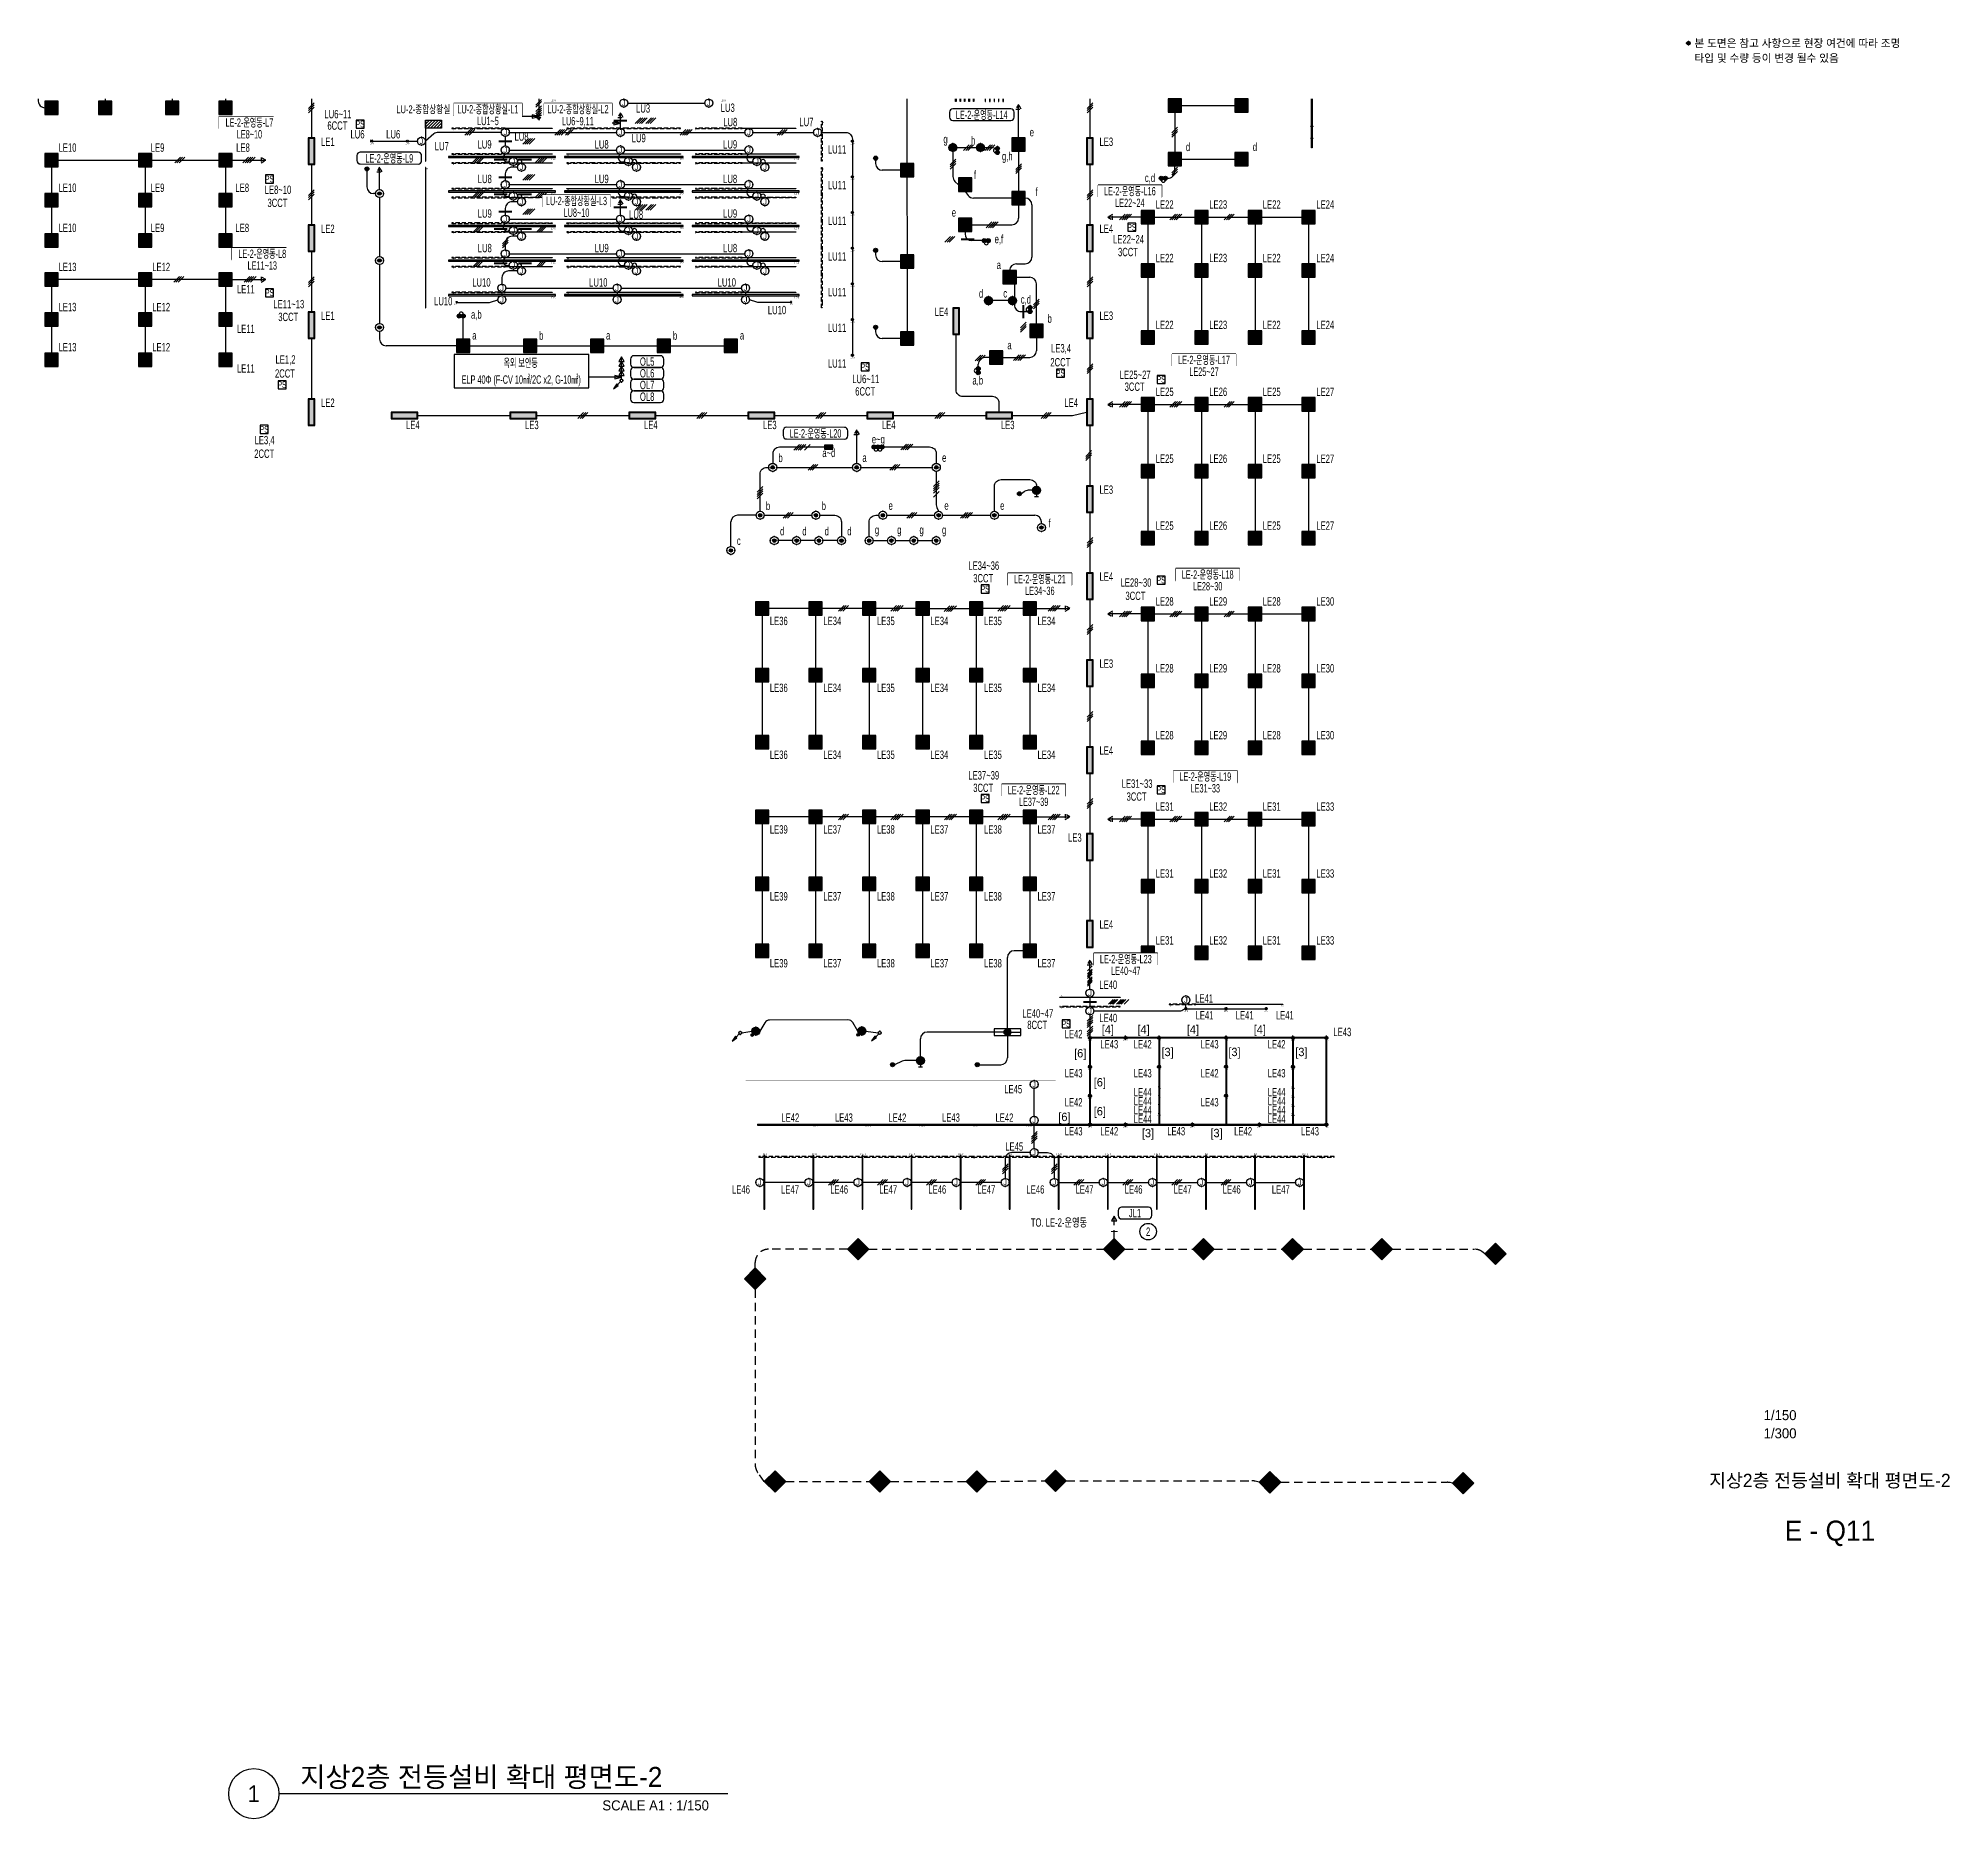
# Model space of a CAD drawing. Header units: millimetres. Extents: x 86947 to 500447, y -530175 to 1059536.
# Drawn here: x 414750 to 500447, y -173775 to -93932 of the extents above; entities that cross this region are included whole.
import ezdxf
from ezdxf.enums import TextEntityAlignment as Align

# ---------------------------------------------------------------- set-up
doc = ezdxf.new("R2010")
doc.units = ezdxf.units.MM
doc.header["$LTSCALE"] = 150
doc.set_wipeout_variables(frame=1)
for name, pattern in [('CENTER2', [1.125, 0.75, -0.125, 0.125, -0.125]), ('CENTERX2', [4, 2.5, -0.5, 0.5, -0.5]), ('D1', [3, 1, -1, 1]), ('D2', [6.5, 2.5, -1.5, 2.5]), ('DASHDOT', [25.4, 12.7, -6.35, 0, -6.35]), ('DASHED2', [0.375, 0.25, -0.125]), ('DH-HID2', [1.2, 0.8, -0.4]), ('HIDEN', [0.1875, 0.125, -0.0625])]:
    doc.linetypes.add(name, pattern=pattern)
for name, color, linetype in [('------01 Distribution Panel', 3, 'Continuous'), ('------01 Distribution Panel_UPS_Emgency', 232, 'Continuous'), ('------03 Lighting Fixture', 3, 'Continuous'), ('------04 Lighting Switch', 2, 'Continuous'), ('------04 Number of Strands (가닥수)', 1, 'Continuous'), ('------Number of Strands (가닥수)', 1, 'Continuous'), ('-----20 General Symbol', 3, 'Continuous'), ('-----21 Embeded Wire in Ceiling or Wall', 4, 'Continuous'), ('-----22 Embeded in Floor', 4, 'D2'), ('-----23 Concealed or Exposed Wire', 4, 'D1'), ('-----29 Indicator', 1, 'Continuous'), ('-----30 Text', 2, 'Continuous'), ('-----41 Drawing Title', 2, 'Continuous'), ('-----42 Drawing Number', 2, 'Continuous'), ('-----43 Drawing Scale', 3, 'Continuous'), ('6', 6, 'Continuous'), ('e', 1, 'Continuous'), ('ELE4', 3, 'Continuous'), ('FU-FURM', 1, 'DH-HID2'), ('I-C-LIGHT', 10, 'Continuous'), ('I-C-MAIN', 4, 'Continuous')]:
    doc.layers.add(name, color=color, linetype=linetype)
doc.layers.add('조경설비', color=9, linetype='Continuous', lineweight=0)
doc.styles.add('ELEC', font='Dotum.ttf')

msp = doc.modelspace()

# ---------------------------------------------------------------- texts
at = {"layer": '------04 Lighting Switch', "style": 'ELEC', "width": 0.7}
for s, p in [('LU6~11', (428186, -97336)), ('6CCT', (428162, -97849)), ('LU3', (441866, -97080)), ('LU3', (445661, -97047, 0)), ('LU8', (445775, -97691, 0)), ('LU7', (449188, -97691, 0)), ('LE1', (427734, -98574)), ('LU6', (429065, -98239, 0)), ('LU6', (430665, -98239, 0)), ('LU9', (434760, -98691, 0)), ('LU8', (440009, -98691, 0)), ('LU9', (441672, -98409, 0)), ('LU9', (445769, -98691, 0)), ('g', (455427, -98512, 0)), ('h', (456662, -98512, 0)), ('e', (459296, -98148)), ('LE3', (462634, -98574)), ('LE10', (416062, -98836)), ('LE9', (420100, -98836)), ('LU7', (432844, -98776, 0)), ('LU11', (450564, -98919, 0)), ('g,h', (458196, -99268)), ('d', (466296, -98798, 0)), ('d', (469296, -98798, 0)), ('LU8', (434769, -100241, 0)), ('LU9', (440009, -100241, 0)), ('LU8', (445769, -100241, 0)), ('f', (456745, -100053)), ('LE10', (416062, -100636)), ('LE9', (420100, -100636)), ('LE8', (423898, -100636)), ('LE8~10', (425500, -100726)), ('3CCT', (425476, -101314)), ('LU11', (450564, -100519, 0)), ('f', (459508, -100811)), ('LU9', (434769, -101791, 0)), ('LU8', (441554, -101838, 0)), ('LU9', (445769, -101791, 0)), ('LU11', (450564, -102119, 0)), ('e', (455802, -101748)), ('LE23', (467650, -101386, 0)), ('LE22', (470050, -101386, 0)), ('LE24', (472450, -101386, 0)), ('LE10', (416062, -102436)), ('LE9', (420100, -102436)), ('LE8', (423898, -102436)), ('LE2', (427734, -102474)), ('e,f', (457819, -102963)), ('LE4', (462634, -102474)), ('LE22~24', (463631, -102944)), ('LU8', (434769, -103341, 0)), ('LU9', (440009, -103341, 0)), ('LU8', (445769, -103341, 0)), ('LU11', (450564, -103719, 0)), ('3CCT', (463606, -103519)), ('LE22', (465250, -103786, 0)), ('LE23', (467650, -103786, 0)), ('LE22', (470050, -103786, 0)), ('LE24', (472450, -103786, 0)), ('LE13', (416062, -104186)), ('LE12', (420262, -104186)), ('a', (457813, -104098)), ('LE11', (424059, -105188)), ('LU10', (434619, -104881, 0)), ('LU10', (439859, -104881, 0)), ('LU10', (445619, -104881, 0)), ('LU11', (450564, -105319, 0)), ('d', (457020, -105374)), ('c', (458100, -105374)), ('LE13', (416062, -105986)), ('LE12', (420262, -105986)), ('LE11~13', (425985, -105855)), ('3CCT', (425960, -106428)), ('LE1', (427734, -106374)), ('LU10', (432908, -105722, 0)), ('a,b', (434391, -106345)), ('LU10', (447871, -106120, 0)), ('LE4', (455244, -106199)), ('c,d', (459028, -105672)), ('LE3', (462634, -106374)), ('LE11', (424059, -106965)), ('b', (437301, -107259)), ('b', (443301, -107259)), ('LU11', (450564, -106919, 0)), ('b', (460096, -106498)), ('LE22', (465250, -106786, 0)), ('LE23', (467650, -106786, 0)), ('LE22', (470050, -106786, 0)), ('LE24', (472450, -106786, 0)), ('LE13', (416062, -107786)), ('LE12', (420262, -107786)), ('a', (434301, -107259)), ('a', (440301, -107259)), ('a', (446301, -107259)), ('a', (458296, -107698)), ('LE3,4', (460604, -107867)), ('LE11', (424059, -108743)), ('2CCT', (425812, -108966)), ('LE1,2', (425837, -108368)), ('LU11', (450564, -108519, 0)), ('2CCT', (460573, -108461)), ('LE25~27', (463928, -109024)), ('LU6~11', (451850, -109212)), ('6CCT', (451825, -109768)), ('a,b', (456872, -109299)), ('3CCT', (463903, -109559)), ('LE25', (465250, -109786)), ('LE26', (467650, -109786)), ('LE25', (470050, -109786)), ('LE27', (472450, -109786)), ('LE2', (427734, -110274)), ('LE4', (461061, -110274)), ('LE4', (431546, -111273)), ('LE3', (436880, -111273)), ('LE4', (442213, -111273)), ('LE3', (447546, -111273)), ('LE4', (452880, -111273)), ('LE3', (458213, -111273)), ('LE3,4', (424898, -111985)), ('e~g', (452413, -111969)), ('2CCT', (424882, -112562)), ('b', (448031, -112744)), ('a~d', (450194, -112519)), ('a', (451796, -112744)), ('e', (455366, -112744)), ('LE25', (465250, -112786)), ('LE26', (467650, -112786)), ('LE25', (470050, -112786)), ('LE27', (472450, -112786)), ('b', (447468, -114894)), ('b', (449968, -114894)), ('e', (452969, -114894)), ('e', (455469, -114894)), ('e', (457969, -114894)), ('LE3', (462634, -114174)), ('f', (460090, -115669)), ('LE25', (465250, -115786)), ('LE26', (467650, -115786)), ('LE25', (470050, -115786)), ('LE27', (472450, -115786)), ('c', (446158, -116469)), ('d', (448103, -116031)), ('d', (449103, -116031)), ('d', (450103, -116031)), ('d', (451113, -116031)), ('g', (452353, -116031)), ('g', (453353, -116031)), ('g', (454353, -116031)), ('g', (455363, -116031)), ('3CCT', (457115, -118146)), ('LE4', (462634, -118074)), ('LE28~30', (463965, -118341)), ('3CCT', (463940, -118935)), ('LE28', (470050, -119186)), ('LE30', (472450, -119186)), ('LE36', (447950, -120061)), ('LE34', (450350, -120061)), ('LE35', (452750, -120061)), ('LE34', (455150, -120061)), ('LE35', (457550, -120061)), ('LE34', (459950, -120061)), ('LE3', (462634, -121974)), ('LE28', (465250, -122186)), ('LE29', (467650, -122186)), ('LE28', (470050, -122186)), ('LE30', (472450, -122186)), ('LE36', (447950, -123061)), ('LE34', (450350, -123061)), ('LE35', (452750, -123061)), ('LE34', (455150, -123061)), ('LE35', (457550, -123061)), ('LE34', (459950, -123061)), ('LE28', (465250, -125186)), ('LE29', (467650, -125186)), ('LE28', (470050, -125186)), ('LE30', (472450, -125186)), ('LE36', (447950, -126061)), ('LE34', (450350, -126061)), ('LE35', (452750, -126061)), ('LE34', (455150, -126061)), ('LE35', (457550, -126061)), ('LE34', (459950, -126061)), ('LE4', (462634, -125874)), ('LE31~33', (464014, -127358)), ('3CCT', (463990, -127937)), ('LE31', (470050, -128386)), ('LE33', (472450, -128386)), ('LE39', (447950, -129411, 0)), ('LE37', (450350, -129411, 0)), ('LE38', (452750, -129411, 0)), ('LE37', (455150, -129411, 0)), ('LE38', (457550, -129411, 0)), ('LE37', (459950, -129411, 0)), ('LE3', (461224, -129774)), ('LE31', (465250, -131386)), ('LE32', (467650, -131386)), ('LE31', (470050, -131386)), ('LE33', (472450, -131386)), ('LE39', (447950, -132411, 0)), ('LE37', (450350, -132411, 0)), ('LE38', (452750, -132411, 0)), ('LE37', (455150, -132411, 0)), ('LE38', (457550, -132411, 0)), ('LE37', (459950, -132411, 0)), ('LE4', (462634, -133674)), ('LE32', (467650, -134386)), ('LE31', (470050, -134386)), ('LE33', (472450, -134386)), ('LE39', (447950, -135411, 0)), ('LE37', (450350, -135411, 0)), ('LE38', (452750, -135411, 0)), ('LE37', (455150, -135411, 0)), ('LE38', (457550, -135411, 0)), ('LE37', (459950, -135411, 0)), ('LE41', (467020, -136988, 0)), ('LE40~47', (459563, -137662, 0)), ('LE40', (462720, -137865)), ('LE41', (467037, -137744)), ('LE41', (468837, -137744)), ('LE41', (470637, -137744)), ('8CCT', (459539, -138175, 0)), ('LE42', (461167, -138585, 0)), ('LE43', (473215, -138492)), ('LE43', (462767, -139044)), ('LE42', (464267, -139044)), ('LE43', (467267, -139044)), ('LE42', (470267, -139044)), ('LE43', (461167, -140344, 0)), ('LE43', (464267, -140344)), ('LE42', (467267, -140344)), ('LE43', (470267, -140344)), ('LE45', (458460, -141061)), ('LE44', (464267, -141194)), ('LE44', (470267, -141194)), ('LE42', (448467, -142332, 0)), ('LE43', (450867, -142332, 0)), ('LE42', (453267, -142332, 0)), ('LE43', (455667, -142332, 0)), ('LE42', (458067, -142332, 0)), ('LE42', (461167, -141644, 0)), ('LE44', (464267, -141594)), ('LE44', (464267, -141994)), ('LE44', (464267, -142394)), ('LE43', (467267, -141644)), ('LE44', (470267, -141594)), ('LE44', (470267, -141994)), ('LE44', (470267, -142394)), ('LE43', (461167, -142944, 0)), ('LE42', (462767, -142944)), ('LE43', (465767, -142944)), ('LE42', (468767, -142944)), ('LE43', (471767, -142944)), ('LE45', (458505, -143631)), ('LE46', (446256, -145554)), ('LE47', (448456, -145554)), ('LE46', (450657, -145554)), ('LE47', (452856, -145554)), ('LE46', (455056, -145554)), ('LE47', (457256, -145554)), ('LE46', (459456, -145554)), ('LE47', (461656, -145554)), ('LE46', (463856, -145554)), ('LE47', (466056, -145554)), ('LE46', (468256, -145554)), ('LE47', (470456, -145554))]:
    msp.add_text(s, height=375, dxfattribs=at).set_placement(p, align=Align.MIDDLE)
at = {"layer": '-----29 Indicator', "style": 'ELEC'}
for s, p in [('[4]', (462703, -138426)), ('[4]', (464303, -138426, 0)), ('[4]', (466516, -138426, 0)), ('[4]', (469516, -138426, 0)), ('[6]', (461465, -139494)), ('[3]', (465380, -139436, 0)), ('[3]', (468380, -139436, 0)), ('[3]', (471380, -139436, 0)), ('[6]', (462344, -140794)), ('[6]', (460755, -142349)), ('[6]', (462344, -142094)), ('[3]', (464503, -143075, 0)), ('[3]', (467576, -143071, 0))]:
    msp.add_text(s, height=375, dxfattribs=at).set_placement(p, align=Align.MIDDLE)
at = {"layer": '-----30 Text', "linetype": 'Continuous', "style": 'ELEC', "width": 0.7}
msp.add_text('2', height=375, dxfattribs=at).set_placement((464508, -147446), align=Align.MIDDLE)
at = {"layer": '-----41 Drawing Title', "style": 'ELEC'}
msp.add_text('지상2층 전등설비 확대 평면도-2', height=600, dxfattribs=at).set_placement((495075, -158605), align=Align.MIDDLE_CENTER)
at = {"layer": '-----41 Drawing Title', "color": 2, "style": 'ELEC'}
msp.add_text('지상2층 전등설비 확대 평면도-2', height=900, dxfattribs=at).set_placement((426498, -172350))
at = {"layer": '-----41 Drawing Title', "color": 7, "style": 'ELEC'}
msp.add_text('1', height=750, dxfattribs=at).set_placement((424414, -172650), align=Align.MIDDLE)
at = {"layer": '-----41 Drawing Title', "style": 'ELEC'}
msp.add_text('SCALE A1 : 1/150', height=450, dxfattribs=at).set_placement((444819, -173400), align=Align.RIGHT)
at = {"layer": '-----42 Drawing Number', "style": 'ELEC'}
msp.add_text('E - Q11', height=900, dxfattribs=at).set_placement((495075, -160855), align=Align.MIDDLE_CENTER)
at = {"layer": '-----43 Drawing Scale', "style": 'ELEC'}
for s, p in [('1/150', (492840, -155675)), ('1/300', (492840, -156490))]:
    msp.add_text(s, height=450, dxfattribs=at).set_placement(p, align=Align.MIDDLE_CENTER)
at = {"linetype": 'Continuous', "style": 'ELEC'}
for s, width, p in [('LE-2-운영동-L14', 0.6, (457050, -97360)), ('LE-2-운영동-L9', 0.6, (430489, -99309)), ('OL5', 0.7, (442050, -108431)), ('OL6', 0.7, (442050, -108956)), ('OL7', 0.7, (442050, -109481)), ('OL8', 0.7, (442050, -110006)), ('LE-2-운영동-L20', 0.6, (449597, -111643)), ('JL1', 0.7, (463921, -146615))]:
    msp.add_text(s, height=375, dxfattribs=dict(at, width=width)).set_placement(p, align=Align.MIDDLE)
at = {"linetype": 'Continuous', "style": 'ELEC', "width": 0.6}
for s, p in [('옥외 보안등 ', (435609, -108488)), ('ELP 40Φ (F-CV 10㎟/2C x2, G-10㎟)', (433732, -109238))]:
    msp.add_text(s, height=375, dxfattribs=at).set_placement(p, align=Align.MIDDLE_LEFT)
at = {"color": 0, "style": 'ELEC', "width": 0.7}
msp.add_text('TO. LE-2-운영동', height=375, dxfattribs=at).set_placement((459250, -147036), align=Align.MIDDLE_LEFT)
at = {"color": 9, "char_height": 70, "width": 560.53, "attachment_point": 1, "line_spacing_factor": 0.45, "style": 'ELEC'}
for insert in [(445363, -96688, 0), (437734, -99327), (448654, -99327), (448654, -100877), (448654, -102427), (437734, -103977), (448654, -103977), (437734, -105527), (448654, -105527)]:
    msp.add_mtext('LD-9', dxfattribs=dict(at, insert=insert))
at = {"layer": 'I-C-LIGHT', "color": 9, "char_height": 60, "width": 195.11, "attachment_point": 5, "style": 'ELEC'}
for insert in [(449938, -97700), (444258, -98035), (433338, -99185, 0), (438498, -99185, 0), (444258, -99185, 0), (432178, -99775, 0), (433338, -99585), (438498, -99585), (444258, -99585), (449938, -99775, 0), (433338, -100735, 0), (433338, -101135), (444258, -100735, 0), (444258, -101135), (433338, -102285, 0), (433338, -102685), (438498, -102685), (444258, -102285, 0), (444258, -102685), (433338, -103830, 0), (433338, -104235), (438498, -103835, 0), (438498, -104235), (444258, -103835, 0), (444258, -104235), (433338, -105385, 0), (438498, -105385, 0), (444258, -105385, 0), (433452, -105865), (448513, -105870), (460613, -136881), (460613, -137401), (465498, -137310, 0), (470527, -137310, 0), (447101, -144150), (450703, -144150), (454301, -144150), (456701, -144150), (460300, -144150), (461499, -144150), (466301, -144150), (468701, -144150), (472301, -144150)]:
    msp.add_mtext('T5', dxfattribs=dict(at, insert=insert))

# ---------------------------------------------------------------- blocks, each defined once
blk = doc.blocks.new('A$C0b6403cb')
at = {"layer": '-----30 Text'}
h = blk.add_hatch(color=256, dxfattribs=at)
edge = h.paths.add_edge_path()
edge.add_arc((-26637, -5011), 160, 0, 360)
h = blk.add_hatch(color=256, dxfattribs=at)
edge = h.paths.add_edge_path()
edge.add_arc((-26637, -5011), 160, 0, 360)
blk.add_circle((-26637, -5011), 160, dxfattribs=at)
blk.add_circle((-26637, -5011), 160, dxfattribs=at)
for p in [(-26796, -5011), (-26796, -5011), (-26637, -4851), (-26637, -4851), (-26477, -5011), (-26477, -5011), (-26637, -5171), (-26637, -5171)]:
    blk.add_point(p, dxfattribs=at)
at = {"layer": '-----30 Text', "style": 'ELEC'}
for s, p in [('본 도면은 참고 사항으로 현장 여건에 따라 조명', (-26101, -5011)), ('타입 및 수량 등이 변경 될수 있음', (-26101, -6345))]:
    blk.add_text(s, height=700, dxfattribs=at).set_placement(p, align=Align.MIDDLE_LEFT)
blk = doc.blocks.new('E21')
h = blk.add_hatch(color=256)
h.dxf.hatch_style = 1
h.paths.add_polyline_path([(-270, 270), (-270, -270), (270, -270), (270, 270)])
blk.add_lwpolyline([(-300, -300), (300, -300), (300, 300), (-300, 300)], close=True)
at = {"color": 1, "linetype": 'Continuous'}
blk.add_lwpolyline([(-270, -270), (270, -270), (270, 270), (-270, 270)], close=True, dxfattribs=at)
blk = doc.blocks.new('*U16')
blk.add_lwpolyline([(150, 0), (-150, 0), (-150, -300), (150, -300)], close=True)
at = {"style": 'ELEC', "width": 0.6}
blk.add_text('PS', height=250, dxfattribs=at).set_placement((0, -150), align=Align.MIDDLE)
blk = doc.blocks.new('*U13')
h = blk.add_hatch(color=256)
edge = h.paths.add_edge_path()
edge.add_arc((0, -75), 75, 0, 360)
blk.add_circle((0, -75), 75)
blk = doc.blocks.new('*U14')
h = blk.add_hatch(color=256)
edge = h.paths.add_edge_path()
edge.add_arc((-75, -75), 75, 0, 360)
h = blk.add_hatch(color=256)
edge = h.paths.add_edge_path()
edge.add_arc((75, -75), 75, 0, 360)
for centre in [(-75, -75), (75, -75)]:
    blk.add_circle(centre, 75)
blk.add_arc((0, 0), 75, 0, 180)
blk.add_point((150, -75))
blk = doc.blocks.new('*U17')
h = blk.add_hatch(color=256)
edge = h.paths.add_edge_path()
edge.add_arc((-150, -75), 75, 0, 360)
h = blk.add_hatch(color=256)
edge = h.paths.add_edge_path()
edge.add_arc((0, -75), 75, 0, 360)
h = blk.add_hatch(color=256)
edge = h.paths.add_edge_path()
edge.add_arc((150, -75), 75, 0, 360)
for centre in [(-150, -75), (0, -75), (150, -75)]:
    blk.add_circle(centre, 75)
for centre in [(-75, 0), (75, 0)]:
    blk.add_arc(centre, 75, 0, 180)
blk = doc.blocks.new('*U15')
h = blk.add_hatch(color=256)
edge = h.paths.add_edge_path()
edge.add_arc((-75, -75), 75, 0, 360)
h = blk.add_hatch(color=256)
edge = h.paths.add_edge_path()
edge.add_arc((75, -75), 75, 0, 360)
blk.add_lwpolyline([(150, 0), (-150, 0), (-150, -150), (150, -150)], close=True)
for centre in [(-75, -75), (75, -75)]:
    blk.add_circle(centre, 75)
blk = doc.blocks.new('E16')
at = {"linetype": 'Continuous'}
h = blk.add_hatch(color=256, dxfattribs=at)
h.dxf.hatch_style = 1
h.paths.add_polyline_path([(570, -120), (570, 120), (-570, 120), (-570, -120)])
blk.add_lwpolyline([(600, 150), (-600, 150), (-600, -150), (600, -150)], close=True, dxfattribs=at)
at = {"color": 1, "linetype": 'Continuous'}
blk.add_lwpolyline([(570, 120), (-570, 120), (-570, -120), (570, -120)], close=True, dxfattribs=at)
blk = doc.blocks.new('D02')
at = {"linetype": 'Continuous'}
for radius in [150, 64.3]:
    blk.add_circle((0, 0), radius, dxfattribs=at)
for p in [(-150, 0), (0, 150), (150, 0), (0, -150)]:
    blk.add_point(p)
blk = doc.blocks.new('G07-1')
blk.add_hatch(color=256).paths.add_polyline_path([(64, 0, 1), (-64, 0, 1)])
blk.add_blockref('D02', (0, 0))
blk = doc.blocks.new('D06')
for p, q in [((-75, 0), (0, 0)), ((0, -75), (0, 75))]:
    blk.add_line(p, q)
at = {"linetype": 'Continuous'}
blk.add_circle((-225, 0), 150, dxfattribs=at)
for p in [(-375, 0), (-225, 150), (-75, 0), (-225, -150)]:
    blk.add_point(p)
blk = doc.blocks.new('E06')
blk.add_hatch(color=256).paths.add_polyline_path([(-75, 0, 1), (-375, 0, 1)])
blk.add_blockref('D06', (0, 0))
blk = doc.blocks.new('D01')
at = {"linetype": 'Continuous'}
blk.add_circle((0, 0), 150, dxfattribs=at)
for p in [(-150, 0), (0, 150), (150, 0), (0, -150)]:
    blk.add_point(p)
blk = doc.blocks.new('E05')
blk.add_hatch(color=256).paths.add_polyline_path([(106, 106), (106, 106, 0.668179), (-150, 0, 1), (150, 0, 0.198912)])
h = blk.add_hatch(color=256)
edge = h.paths.add_edge_path()
edge.add_arc((141, 141), 50, 0, 360)
blk.add_circle((141, 141), 50)
blk.add_blockref('D01', (0, 0))
blk = doc.blocks.new('D14')
at = {"linetype": 'Continuous'}
for p, q in [((-150, 0), (-600, 0)), ((150, 0), (600, 0))]:
    blk.add_line(p, q, dxfattribs=at)
blk.add_lwpolyline([(600, 150), (-600, 150), (-600, -150), (600, -150)], close=True, dxfattribs=at)
blk.add_circle((0, 0), 150, dxfattribs=at)
for p in [(-150, 0), (0, 150), (150, 0), (0, -150)]:
    blk.add_point(p)
blk = doc.blocks.new('E14')
blk.add_hatch(color=256).paths.add_polyline_path([(-150, 0, 1), (150, 0, 1)])
blk.add_blockref('D14', (0, 0))
blk = doc.blocks.new('O04')
blk.add_circle((0, 0), 150)
for p in [(-150, 0), (0, 150), (150, 0), (0, -150)]:
    blk.add_point(p)
at = {"style": 'ELEC'}
blk.add_text('J', height=214, dxfattribs=at).set_placement((0, 0), align=Align.MIDDLE)
blk = doc.blocks.new('O01')
blk.add_hatch(color=256).paths.add_polyline_path([(-149, -218), (-218, -149), (-368, -368)])
blk.add_line((-46, -46), (-184, -184))
blk.add_lwpolyline([(-368, -368), (-149, -218), (-218, -149), (-368, -368)])
blk.add_circle((0, 0), 65)
for p in [(-65, 0), (-65, 0), (0, 65), (0, 65), (65, 0), (65, 0), (0, -65), (0, -65)]:
    blk.add_point(p)
blk = doc.blocks.new('O07')
blk.add_lwpolyline([(0, -100), (173, 0), (0, 100)], close=True)
blk = doc.blocks.new('*U45')
at = {"color": 0}
for p, q in [((-186, -106), (26, 106)), ((-106, -106), (106, 106)), ((-26, -106), (186, 106))]:
    blk.add_line(p, q, dxfattribs=at)
blk = doc.blocks.new('*U48')
at = {"color": 0}
for p, q in [((-226, -106), (-14, 106)), ((-146, -106), (66, 106)), ((-66, -106), (146, 106)), ((14, -106), (226, 106))]:
    blk.add_line(p, q, dxfattribs=at)
blk = doc.blocks.new('*U54')
at = {"color": 0}
for p, q in [((-346, -106), (-134, 106)), ((-266, -106), (-54, 106)), ((-186, -106), (26, 106)), ((-106, -106), (106, 106)), ((54, -106), (266, 106)), ((134, -106), (346, 106))]:
    blk.add_line(p, q, dxfattribs=at)
blk = doc.blocks.new('*U55')
at = {"color": 0}
for p, q in [((-386, -106), (-174, 106)), ((-306, -106), (-94, 106)), ((-226, -106), (-14, 106)), ((-146, -106), (66, 106)), ((14, -106), (226, 106)), ((94, -106), (306, 106)), ((174, -106), (386, 106))]:
    blk.add_line(p, q, dxfattribs=at)
blk = doc.blocks.new('*U47')
at = {"color": 0}
for p, q in [((-306, -106), (-94, 106)), ((-226, -106), (-14, 106)), ((-146, -106), (66, 106)), ((-66, -106), (146, 106)), ((94, -106), (306, 106))]:
    blk.add_line(p, q, dxfattribs=at)
blk = doc.blocks.new('P08')
at = {"color": 0}
for p, q in [((-244, 106), (-456, -106)), ((-174, 106), (-386, -106)), ((-104, 106), (-316, -106)), ((-34, 106), (-246, -106)), ((106, 106), (-106, -106)), ((176, 106), (-36, -106)), ((246, 106), (34, -106)), ((316, 106), (104, -106)), ((456, 106), (244, -106))]:
    blk.add_line(p, q, dxfattribs=at)
blk = doc.blocks.new('A02')
h = blk.add_hatch()
h.set_pattern_fill('ANSI31', color=256, scale=25, style=0)
h.set_pattern_definition([(45, (-2000, -19200), (-56.1266, 56.1266), [])])
h.paths.add_polyline_path([(-300, 300), (-300, 0), (300, 0), (300, 300)])
blk.add_lwpolyline([(300, 0), (-300, 0), (-300, 300), (300, 300)], close=True)
blk = doc.blocks.new('잔디조명')
blk.add_hatch(color=51).paths.add_polyline_path([(225724, 108050), (225244, 108530), (224764, 108050), (225244, 107570)])
at = {"color": 8}
for p, q in [((225244, 108530), (224764, 108050)), ((224764, 108050), (225244, 107570)), ((225724, 108050), (225244, 108530)), ((225244, 107570), (225724, 108050))]:
    blk.add_line(p, q, dxfattribs=at)
blk.add_lwpolyline([(225724, 108050), (225244, 108530), (224764, 108050), (225244, 107570)], close=True, dxfattribs=at)
blk = doc.blocks.new('비컨조명')
blk.add_hatch(color=240).paths.add_polyline_path([(234880, 112270), (234400, 112750), (233920, 112270), (234400, 111790)])
at = {"color": 8}
for p, q in [((234400, 112750), (233920, 112270)), ((233920, 112270), (234400, 111790)), ((234400, 111790), (234880, 112270))]:
    blk.add_line(p, q, dxfattribs=at)
at = {"color": 240}
blk.add_line((234880, 112270), (234400, 112750), dxfattribs=at)
blk.add_lwpolyline([(234880, 112270), (234400, 112750), (233920, 112270), (234400, 111790)], close=True, dxfattribs=at)
blk = doc.blocks.new('직부등')
at = {"layer": '------03 Lighting Fixture'}
blk.add_hatch(color=256, dxfattribs=at).paths.add_polyline_path([(150, 0, 1), (-150, 0, 1)])
at = {"layer": '------03 Lighting Fixture', "color": 2}
blk.add_blockref('D01', (0, 0), dxfattribs=at)
blk = doc.blocks.new('line lt2')
at = {"layer": 'I-C-LIGHT', "ltscale": 0.3, "true_color": 0xfeeab9}
h = blk.add_hatch(color=254, dxfattribs=at)
h.dxf.hatch_style = 1
h.paths.add_polyline_path([(1471994, 279764), (1477314, 279764), (1477314, 279814), (1471994, 279814)])
at = {"layer": 'I-C-LIGHT', "color": 251, "ltscale": 0.3}
blk.add_lwpolyline([(1471994, 279764), (1477314, 279764), (1477314, 279814), (1471994, 279814)], close=True, dxfattribs=at)
at = {"layer": 'I-C-MAIN'}
for points in [[(1471994, 279814), (1477314, 279814)], [(1471994, 279764), (1477314, 279764)]]:
    blk.add_lwpolyline(points, dxfattribs=at)
at = {"color": 9, "insert": (1477117, 279735), "char_height": 70, "width": 560.53, "attachment_point": 1, "line_spacing_factor": 0.45, "style": 'ELEC'}
blk.add_mtext('LD-9', dxfattribs=at)
blk = doc.blocks.new('A$C092A2ABF')
at = {"layer": 'ELE4', "color": 1, "ltscale": 10}
blk.add_lwpolyline([(6, 11), (6, 0), (32, 0), (32, 11)], close=True, dxfattribs=at)
blk.add_circle((19, 26), 11.2, dxfattribs=at)
for centre, start, end in [((-5, 21), 318.5135, 357.6446), ((43, 21), 182.3554, 221.4865)]:
    blk.add_arc(centre, 14.5, start, end, dxfattribs=at)
at = {"layer": 'FU-FURM', "linetype": 'DASHDOT', "ltscale": 30}
for p, q in [((0, 26), (39, 26)), ((19, 6), (19, 45))]:
    blk.add_line(p, q, dxfattribs=at)
blk = doc.blocks.new('line pen')
at = {"layer": 'I-C-LIGHT', "color": 1, "linetype": 'CENTER2', "const_width": 5}
blk.add_lwpolyline([(1491820, 242497), (1492786, 242497)], dxfattribs=at)
at = {"layer": 'I-C-LIGHT', "color": 4}
blk.add_lwpolyline([(1491820, 242486), (1492786, 242486), (1492786, 242508), (1491820, 242508)], close=True, dxfattribs=at)
at = {"color": 9, "insert": (1492532, 242471), "char_height": 70, "width": 560.53, "attachment_point": 1, "line_spacing_factor": 0.45, "style": 'ELEC'}
blk.add_mtext('LD-10', dxfattribs=at)
blk = doc.blocks.new('L-spot-2')
at = {"color": 2}
blk.add_lwpolyline([(1496158, 242399), (1496128, 242369), (1496158, 242339), (1496188, 242369)], close=True, dxfattribs=at)
at = {"layer": 'I-C-LIGHT', "color": 1}
for p, q in [((1496062, 242369), (1496253, 242369)), ((1496158, 242274), (1496158, 242465))]:
    blk.add_line(p, q, dxfattribs=at)
at = {"layer": 'I-C-LIGHT', "color": 4}
blk.add_circle((1496158, 242369), 65, dxfattribs=at)
at = {"layer": 'I-C-LIGHT', "color": 8}
blk.add_circle((1496158, 242369), 55.6, dxfattribs=at)
at = {"layer": 'I-C-LIGHT', "color": 9, "insert": (1496158, 242244), "char_height": 60, "width": 294.84, "attachment_point": 5, "style": 'ELEC'}
blk.add_mtext('LS-2', dxfattribs=at)
blk = doc.blocks.new('l-pen3')
at = {"layer": 'I-C-LIGHT', "color": 1}
for p, q in [((1500900, 242206), (1500897, 242206)), ((1500953, 242206), (1500903, 242206)), ((1500928, 242236), (1500928, 242234)), ((1500928, 242181), (1500928, 242231)), ((1500928, 242175), (1500928, 242178)), ((1500956, 242206), (1500958, 242206))]:
    blk.add_line(p, q, dxfattribs=at)
at = {"layer": 'I-C-LIGHT', "color": 6}
blk.add_circle((1500928, 242206), 17.5, dxfattribs=at)
at = {"layer": 'I-C-LIGHT', "color": 9}
for radius in [12.5, 12]:
    blk.add_circle((1500928, 242206), radius, dxfattribs=at)
at = {"layer": 'I-C-LIGHT', "color": 9, "insert": (1500928, 242128), "char_height": 60, "width": 294.84, "attachment_point": 5, "style": 'ELEC'}
blk.add_mtext('LP-4', dxfattribs=at)
blk = doc.blocks.new('LT-1')
at = {"layer": 'I-C-LIGHT'}
h = blk.add_hatch(dxfattribs=at)
h.set_pattern_fill('ANSI31', color=249, scale=50)
h.set_pattern_definition([(45, (137317.1204, 2203378.948), (-4.419417382, 4.419417382), [])])
edge = h.paths.add_edge_path()
edge.add_arc((1069218, 760156), 25, 0, 360)
at = {"layer": 'I-C-LIGHT', "color": 1}
for p, q in [((1069218, 760216), (1069218, 760096)), ((1069158, 760156), (1069278, 760156))]:
    blk.add_line(p, q, dxfattribs=at)
at = {"layer": 'I-C-LIGHT', "color": 9}
blk.add_circle((1069218, 760156), 48, dxfattribs=at)
at = {"layer": 'I-C-LIGHT', "color": 1}
blk.add_circle((1069218, 760156), 40, dxfattribs=at)
at = {"layer": 'I-C-LIGHT', "color": 8}
blk.add_circle((1069218, 760156), 25, dxfattribs=at)
at = {"layer": 'I-C-LIGHT', "color": 9, "insert": (1069218, 760096), "char_height": 60, "width": 294.84, "attachment_point": 2, "style": 'ELEC'}
blk.add_mtext('LD-1', dxfattribs=at)
blk = doc.blocks.new('LD-3')
at = {"layer": 'I-C-LIGHT', "color": 1}
for p, q in [((851536, 286856), (851443, 286950)), ((851536, 286950), (851443, 286856))]:
    blk.add_line(p, q, dxfattribs=at)
at = {"layer": 'I-C-LIGHT', "color": 5}
for radius in [46.2, 21.1, 15.8]:
    blk.add_circle((851490, 286903), radius, dxfattribs=at)
at = {"layer": 'I-C-LIGHT', "color": 251}
blk.add_circle((851490, 286903), 15, dxfattribs=at)
at = {"layer": 'I-C-LIGHT', "color": 9, "insert": (851490, 286799), "char_height": 60, "width": 195.11, "attachment_point": 5, "style": 'ELEC'}
blk.add_mtext('LD-3', dxfattribs=at)
blk = doc.blocks.new('LD-11')
at = {"layer": 'I-C-LIGHT'}
blk.add_lwpolyline([(1470551, 221005), (1470551, 223405), (1470511, 223405), (1470511, 221005), (1470551, 221005)], dxfattribs=at)
blk.add_lwpolyline([(1470546, 221010), (1470546, 223400), (1470516, 223400), (1470516, 221010)], close=True, dxfattribs=at)
at = {"layer": 'I-C-LIGHT', "linetype": 'HIDEN', "ltscale": 2, "const_width": 10}
blk.add_lwpolyline([(1470531, 223400), (1470531, 221010)], dxfattribs=at)
at = {"color": 9, "insert": (1470430, 223504), "char_height": 70, "width": 560.53, "attachment_point": 1, "line_spacing_factor": 0.45, "style": 'ELEC'}
blk.add_mtext('LD-11', dxfattribs=at)

# ---------------------------------------------------------------- hatches: boundary and pattern name
at = {"layer": 'I-C-LIGHT', "ltscale": 0.3, "true_color": 0xfeeab9}
h = msp.add_hatch(color=254, dxfattribs=at)
h.dxf.hatch_style = 1
h.paths.add_polyline_path([(433140, -99280), (437940, -99280), (437940, -99230), (433140, -99230)])
h = msp.add_hatch(color=254, dxfattribs=at)
h.dxf.hatch_style = 1
h.paths.add_polyline_path([(444060, -99280), (448860, -99280), (448860, -99230), (444060, -99230)])
h = msp.add_hatch(color=254, dxfattribs=at)
h.dxf.hatch_style = 1
h.paths.add_polyline_path([(433140, -100830), (437940, -100830), (437940, -100780), (433140, -100780)])
h = msp.add_hatch(color=254, dxfattribs=at)
h.dxf.hatch_style = 1
h.paths.add_polyline_path([(444060, -100830), (448860, -100830), (448860, -100780), (444060, -100780)])
h = msp.add_hatch(color=254, dxfattribs=at)
h.dxf.hatch_style = 1
h.paths.add_polyline_path([(433140, -102380), (437940, -102380), (437940, -102330), (433140, -102330)])
h = msp.add_hatch(color=254, dxfattribs=at)
h.dxf.hatch_style = 1
h.paths.add_polyline_path([(444060, -102380), (448860, -102380), (448860, -102330), (444060, -102330)])
h = msp.add_hatch(color=254, dxfattribs=at)
h.dxf.hatch_style = 1
h.paths.add_polyline_path([(433140, -103930), (437940, -103930), (437940, -103880), (433140, -103880)])
h = msp.add_hatch(color=254, dxfattribs=at)
h.dxf.hatch_style = 1
h.paths.add_polyline_path([(444060, -103930), (448860, -103930), (448860, -103880), (444060, -103880)])
h = msp.add_hatch(color=254, dxfattribs=at)
h.dxf.hatch_style = 1
h.paths.add_polyline_path([(433140, -105480), (437940, -105480), (437940, -105430), (433140, -105430)])
h = msp.add_hatch(color=254, dxfattribs=at)
h.dxf.hatch_style = 1
h.paths.add_polyline_path([(444060, -105480), (448860, -105480), (448860, -105430), (444060, -105430)])

# ---------------------------------------------------------------- linework, layer by layer
at = {"layer": '------01 Distribution Panel', "color": 1, "elevation": 0}
for points in [[(422842, -97977), (425296, -97977), (425296, -97452), (422842, -97452)], [(433385, -97379), (436439, -97379), (436439, -96854), (433385, -96854)], [(437425, -97377), (440480, -97377), (440480, -96852), (437425, -96852)], [(437353, -101492), (440407, -101492), (440407, -100967), (437353, -100967)], [(462262, -101051), (465116, -101051), (465116, -100526), (462262, -100526)], [(423417, -103860), (425872, -103860), (425872, -103335), (423417, -103335)], [(465586, -108622), (468441, -108622), (468441, -108097), (465586, -108097)], [(458226, -118449), (461081, -118449), (461081, -117924), (458226, -117924)], [(465752, -118243), (468607, -118243), (468607, -117718), (465752, -117718)], [(465644, -127304), (468499, -127304), (468499, -126779), (465644, -126779)], [(457947, -127910), (460802, -127910), (460802, -127385), (457947, -127385)], [(462080, -135489), (464935, -135489), (464935, -134964), (462080, -134964)]]:
    msp.add_lwpolyline(points, close=True, dxfattribs=at)
at = {"layer": '-----21 Embeded Wire in Ceiling or Wall'}
for p, q in [((453700, -99550), (453700, -96650)), ((452290, -99400), (452290, -99550)), ((455757, -99018), (455757, -100137)), ((455945, -98838), (456812, -98838)), ((457172, -98838), (457502, -98838)), ((457663, -98878), (457604, -98856)), ((429485, -99880), (429485, -100600)), ((453400, -99850), (452590, -99850)), ((453718, -103652), (453700, -100150)), ((429870, -100900), (429785, -100900)), ((456000, -100500), (455848, -100353)), ((456300, -100800), (456437, -100981)), ((458400, -101100), (456676, -101100)), ((458700, -101400), (458700, -102000)), ((459300, -101400), (459300, -103750)), ((456300, -102600), (456300, -102710)), ((456600, -102300), (458400, -102300)), ((452290, -103530), (452290, -103650)), ((457072, -103010), (456600, -103010)), ((453400, -103950), (452590, -103950)), ((453700, -104250), (453700, -107100)), ((458600, -104050), (459000, -104050)), ((458600, -104650), (459200, -104650)), ((459500, -106750), (459500, -104950)), ((430050, -107080), (430050, -107425)), ((452290, -106980), (452290, -107100)), ((433502, -107725), (430350, -107725)), ((453400, -107400), (452590, -107400)), ((459500, -107350), (459500, -107950)), ((440901, -109220), (440901, -108220)), ((456890, -108660), (456890, -108550)), ((457400, -108250), (457190, -108250)), ((458000, -108250), (459200, -108250)), ((458433, -110850), (461047, -110850)), ((461113, -110843), (461750, -110700)), ((445805, -116720), (445805, -115625)), ((446935, -115325), (446105, -115325)), ((457796, -115325), (459425, -115325)), ((459725, -115695), (459725, -115625)), ((458200, -138350), (458200, -135150)), ((458900, -134850), (458500, -134850)), ((454300, -139600), (454300, -138800)), ((457600, -138500), (454600, -138500)), ((458200, -138650), (458200, -139660)), ((456940, -139960), (457900, -139960))]:
    msp.add_line(p, q, dxfattribs=at)
at = {"layer": '-----21 Embeded Wire in Ceiling or Wall', "elevation": 0}
for points in [[(414750, -96650), (414750, -96750, 0.414214), (415050, -97050)], [(435510, -98155), (432685, -98155, 0.178067), (432490, -98226), (432110, -98550)], [(449870, -98155), (450950, -98155, -0.414214), (451250, -98455), (451250, -98504)], [(435690, -99125, 0.980226), (435870, -99460)], [(436410, -99535, 1.040999), (436232, -99425)], [(440850, -99125, 0.980226), (441030, -99460)], [(441570, -99535, 1.040999), (441392, -99425)], [(446610, -99125, 0.980226), (446790, -99460)], [(447330, -99535, 1.040999), (447152, -99425)], [(436230, -99715), (435990, -99715, 0.414214), (435690, -100015), (435690, -100315)], [(465370, -100210), (465400, -100210, 0.414214), (465700, -99910), (465700, -99650)], [(435690, -100675, 0.980226), (435870, -101010)], [(436410, -101085, 1.040999), (436232, -100975)], [(440850, -100675, 0.980226), (441030, -101010)], [(441570, -101085, 1.040999), (441392, -100975)], [(446610, -100675, 0.980226), (446790, -101010)], [(447330, -101085, 1.040999), (447152, -100975)], [(436230, -101265), (435990, -101265, 0.414214), (435690, -101565), (435690, -101865)], [(435690, -102225, 0.980226), (435870, -102560)], [(436230, -102815), (435990, -102815, 0.414214), (435690, -103115), (435690, -103415)], [(436410, -102635, 1.086726), (436230, -102560)], [(440850, -102225, 0.980226), (441030, -102560)], [(441570, -102635, 1.040999), (441392, -102525)], [(446610, -102225, 0.980226), (446790, -102560)], [(447330, -102635, 1.040999), (447152, -102525)], [(436230, -104365), (435840, -104365, 0.414214), (435540, -104665), (435540, -104955)], [(435690, -103775, 0.980226), (435870, -104110)], [(436410, -104185, 0.992299), (436230, -104110)], [(440850, -103775, 0.980226), (441030, -104110)], [(441570, -104185, 1.040999), (441392, -104075)], [(446610, -103775, 0.980226), (446790, -104110)], [(447330, -104185, 1.040999), (447152, -104075)], [(458512, -104827), (458512, -105890, 0.414214), (458812, -106190), (459125, -106190)], [(433524, -105784), (434937, -105784, 0.079837), (435031, -105769), (435360, -105660)], [(448476, -105784), (447063, -105784, -0.079837), (446969, -105769), (446640, -105660)], [(457833, -110700), (457833, -110300, 0.414214), (457533, -110000), (456200, -110000, -0.414214), (455900, -109700), (455900, -107225)], [(452670, -112260), (454712, -112260, -0.414214), (455012, -112560), (455012, -112995)], [(450007, -112274), (447977, -112274, 0.414214), (447677, -112574), (447677, -112995)], [(447115, -115145), (447115, -113475, -0.414214), (447415, -113175), (447497, -113175)], [(455012, -113355), (455012, -114851, 0.106501), (455039, -114975), (455116, -115145)], [(457616, -115145), (457616, -114025, -0.414214), (457916, -113725), (459205, -113725, -0.414214), (459505, -114025)], [(459325, -114205), (459131, -114205, 0.168582), (458945, -114269), (458830, -114360)], [(449795, -115325), (450460, -115325, -0.414214), (450760, -115625), (450760, -116281)], [(452000, -116281), (452000, -115625, -0.414214), (452300, -115325), (452436, -115325)], [(451495, -138450), (451268, -138072, 0.264152), (451053, -137950), (447541, -137960, 0.262743), (447327, -138081), (447100, -138460)], [(462080, -137550), (465901, -137550, 0.137017), (466057, -137507), (466150, -137450)], [(454120, -139780), (453606, -139780, 0.10561), (453484, -139806), (453140, -139960)], [(459220, -143900), (458400, -143900, 0.414214), (458100, -144200), (458100, -145060)], [(459580, -143900), (460000, -143900, -0.414214), (460300, -144200), (460300, -145060)]]:
    msp.add_lwpolyline(points, format="xyb", dxfattribs=at)
for points in [[(417750, -96650), (417750, -96750)], [(420750, -96650), (420750, -96750)], [(423150, -96650), (423150, -96750)], [(427000, -96650), (427000, -98400)], [(437190, -96650), (437190, -97610)], [(461900, -96650), (461900, -98400)], [(440850, -97975), (440850, -97275)], [(441180, -96840), (444630, -96840)], [(458700, -98400), (458700, -96900)], [(465700, -97250), (465700, -99050)], [(466000, -96950), (468400, -96950)], [(429746, -98550), (431254, -98550)], [(431346, -98550), (431750, -98550)], [(435690, -98335), (435690, -98765)], [(435870, -98155), (440670, -98155)], [(441030, -98155), (446430, -98155)], [(446790, -98155), (449510, -98155)], [(415650, -99400), (419250, -99400)], [(419250, -99400), (422850, -99400)], [(423450, -99400), (424950, -99400)], [(435870, -98945), (440670, -98945)], [(441030, -98945), (446430, -98945)], [(451250, -98596), (451250, -100104)], [(458700, -99000), (458700, -100800)], [(466000, -99350), (468400, -99350)], [(415350, -99700), (415350, -100900)], [(419550, -99700), (419550, -100900)], [(423150, -99700), (423150, -100900)], [(427000, -99600), (427000, -102300)], [(430050, -100720), (430050, -99720)], [(451250, -100196), (451250, -101704)], [(461900, -99600), (461900, -102300)], [(430050, -101080), (430050, -103720)], [(435870, -100495), (440670, -100495)], [(441030, -100495), (446430, -100495)], [(415350, -101500), (415350, -102700)], [(419550, -101500), (419550, -102700)], [(423150, -101500), (423150, -102700)], [(440850, -101865), (440850, -101165)], [(451250, -101796), (451250, -103304)], [(464200, -101950), (462700, -101950)], [(464800, -101950), (466600, -101950)], [(467200, -101950), (469000, -101950)], [(469600, -101950), (471400, -101950)], [(435870, -102045), (440670, -102045)], [(441030, -102045), (446430, -102045)], [(464500, -102250), (464500, -104050)], [(466900, -102250), (466900, -104050)], [(469300, -102250), (469300, -104050)], [(471700, -102250), (471700, -104050)], [(427000, -103500), (427000, -106200)], [(435870, -103595), (440670, -103595)], [(441030, -103595), (446430, -103595)], [(451250, -103396), (451250, -104904)], [(461900, -103500), (461900, -106200)], [(430050, -104080), (430050, -106720)], [(415350, -105050), (415350, -106250)], [(419250, -104750), (415650, -104750)], [(419550, -105050), (419550, -106250)], [(422850, -104750), (419850, -104750)], [(423150, -105050), (423150, -106250)], [(423450, -104750), (424950, -104750)], [(435540, -105315), (435540, -105480)], [(435720, -105135), (440520, -105135)], [(440700, -105315), (440700, -105480)], [(440880, -105135), (446280, -105135)], [(446460, -105315), (446460, -105480)], [(451250, -104996), (451250, -106504)], [(464500, -104650), (464500, -107050)], [(466900, -104650), (466900, -107050)], [(469300, -104650), (469300, -107050)], [(471700, -104650), (471700, -107050)], [(458250, -105700), (457455, -105700)], [(415350, -106850), (415350, -108050)], [(419550, -106850), (419550, -108050)], [(423150, -106850), (423150, -108050)], [(433802, -107425), (433802, -106480)], [(451250, -106596), (451250, -108104)], [(427000, -107400), (427000, -110100)], [(434102, -107725), (436502, -107725)], [(437102, -107725), (439502, -107725)], [(440102, -107725), (442502, -107725)], [(443102, -107725), (445502, -107725)], [(461900, -107400), (461900, -110100)], [(464200, -110350), (462700, -110350)], [(464800, -110350), (466600, -110350)], [(467200, -110350), (469000, -110350)], [(469600, -110350), (471400, -110350)], [(431767, -110850), (435900, -110850)], [(437100, -110850), (441233, -110850)], [(442433, -110850), (446567, -110850)], [(447767, -110850), (451900, -110850)], [(453100, -110850), (457233, -110850)], [(461900, -111300), (461900, -114000)], [(464500, -110650), (464500, -113050)], [(466900, -110650), (466900, -113050)], [(469300, -110650), (469300, -113050)], [(471700, -110650), (471700, -113050)], [(451442, -112995), (451442, -111495)], [(447857, -113175), (451262, -113175)], [(451622, -113175), (454832, -113175)], [(464500, -113650), (464500, -116050)], [(466900, -113650), (466900, -116050)], [(469300, -113650), (469300, -116050)], [(471700, -113650), (471700, -116050)], [(447295, -115325), (449435, -115325)], [(452796, -115325), (454936, -115325)], [(455296, -115325), (457436, -115325)], [(461900, -115200), (461900, -117900)], [(448570, -116461), (447930, -116461)], [(449570, -116461), (448930, -116461)], [(450580, -116461), (449930, -116461)], [(452180, -116461), (452820, -116461)], [(453180, -116461), (453820, -116461)], [(454180, -116461), (454830, -116461)], [(461900, -119100), (461900, -121800)], [(447200, -119800), (447200, -122200)], [(449300, -119500), (447500, -119500)], [(449600, -119800), (449600, -122200)], [(451700, -119500), (449900, -119500)], [(452000, -119800), (452000, -122200)], [(454100, -119500), (452300, -119500)], [(454400, -119800), (454400, -122200)], [(456491, -119518), (454691, -119518)], [(456800, -119800), (456800, -122200)], [(458900, -119500), (457100, -119500)], [(459200, -119800), (459200, -122200)], [(459500, -119500), (461000, -119500)], [(464200, -119750), (462700, -119750)], [(464800, -119750), (466600, -119750)], [(467200, -119750), (469000, -119750)], [(469600, -119750), (471400, -119750)], [(464500, -120050), (464500, -122450)], [(466900, -120050), (466900, -122450)], [(469300, -120050), (469300, -122450)], [(471700, -120050), (471700, -122450)], [(447200, -122800), (447200, -125200)], [(449600, -122800), (449600, -125200)], [(452000, -122800), (452000, -125200)], [(454400, -122800), (454400, -125200)], [(456800, -122800), (456800, -125200)], [(459200, -122800), (459200, -125200)], [(461900, -123000), (461900, -125700)], [(464500, -123050), (464500, -125450)], [(466900, -123050), (466900, -125450)], [(469300, -123050), (469300, -125450)], [(471700, -123050), (471700, -125450)], [(461900, -126900), (461900, -129600)], [(447200, -129150), (447200, -131550)], [(449300, -128850), (447500, -128850)], [(449600, -129150), (449600, -131550)], [(451700, -128850), (449900, -128850)], [(452000, -129150), (452000, -131550)], [(454100, -128850), (452300, -128850)], [(454400, -129150), (454400, -131550)], [(456500, -128850), (454700, -128850)], [(456800, -129150), (456800, -131550)], [(458900, -128850), (457100, -128850)], [(459200, -129150), (459200, -131550)], [(459500, -128850), (461000, -128850)], [(464200, -128950), (462700, -128950)], [(464500, -129250), (464500, -131650)], [(464800, -128950), (466600, -128950)], [(466900, -129250), (466900, -131650)], [(467200, -128950), (469000, -128950)], [(469300, -129250), (469300, -131650)], [(469600, -128950), (471400, -128950)], [(471700, -129250), (471700, -131650)], [(461900, -130800), (461900, -133500)], [(447200, -132150), (447200, -134550)], [(449600, -132150), (449600, -134550)], [(452000, -132150), (452000, -134550)], [(454400, -132150), (454400, -134550)], [(456800, -132150), (456800, -134550)], [(459200, -132150), (459200, -134550)], [(464500, -132250), (464500, -134650)], [(466900, -132250), (466900, -134650)], [(469300, -132250), (469300, -134650)], [(471700, -132250), (471700, -134650)], [(461900, -136570), (461900, -135270)], [(461900, -136930), (461900, -137370)], [(461900, -137730), (461900, -138685)], [(466200, -137400), (466200, -137240)], [(466250, -137450), (467950, -137450)], [(468050, -137450), (469750, -137450)], [(446300, -138538), (446740, -138460)], [(451855, -138450), (452400, -138528)], [(459400, -142275), (459400, -141028)], [(459400, -143720), (459400, -142635)], [(449120, -145240), (447280, -145240)], [(451321, -145240), (449480, -145240)], [(453520, -145240), (451681, -145240)], [(455720, -145240), (453880, -145240)], [(457920, -145240), (456080, -145240)], [(460480, -145240), (462320, -145240)], [(462680, -145240), (464520, -145240)], [(464880, -145240), (466720, -145240)], [(467080, -145240), (468920, -145240)], [(469280, -145240), (471120, -145240)]]:
    msp.add_lwpolyline(points, dxfattribs=at)
at = {"layer": '-----21 Embeded Wire in Ceiling or Wall'}
for centre, start, end in [((457502, -99138), 70.1039, 90), ((452590, -99550), 180, 270), ((456057, -100137), 180, 225.8333), ((429785, -100600), 180, 270), ((456676, -100800), 217.1292, 270), ((459000, -101400), 0, 90), ((456600, -102710), 180, 270), ((458400, -102000), 270, 0), ((452590, -103650), 180, 270), ((458600, -104350), 90, 180), ((459000, -103750), 270, 0), ((459200, -104950), 0, 90), ((452590, -107100), 180, 270), ((430350, -107425), 180, 270), ((459200, -107950), 270, 0), ((457190, -108550), 90, 180), ((461047, -110550), 270, 282.62503), ((446105, -115625), 90, 180), ((459425, -115625), 0, 90), ((458500, -135150), 90, 180), ((454600, -138800), 90, 180), ((457900, -139660), 270, 0)]:
    msp.add_arc(centre, 300, start, end, dxfattribs=at)
at = {"layer": '-----22 Embeded in Floor'}
for p, q in [((462987, -147757), (462987, -146757)), ((451032, -148237), (447492, -148237)), ((451992, -148237), (462507, -148237)), ((463467, -148237), (466507, -148237)), ((467467, -148237), (470507, -148237)), ((471467, -148237), (474507, -148237)), ((475467, -148237), (479141, -148237)), ((446892, -149077), (446892, -148837)), ((479607, -148445), (479532, -148382)), ((446892, -150037), (446892, -157894)), ((447302, -158648), (447008, -158249)), ((448262, -158648), (451996, -158648)), ((452956, -158648), (456352, -158648)), ((457312, -158648), (459882, -158618)), ((460842, -158618), (469153, -158618)), ((469492, -158688), (469309, -158638)), ((470452, -158688), (477922, -158688)), ((478152, -158724), (478052, -158702))]:
    msp.add_line(p, q, dxfattribs=at)
for centre, start, end in [((447492, -148837), 90, 180), ((479141, -148837), 49.33228, 90), ((447492, -157894), 180, 216.35523), ((469153, -159218), 74.87216, 90), ((477922, -159288), 77.51747, 90)]:
    msp.add_arc(centre, 600, start, end, dxfattribs=at)
at = {"layer": '-----29 Indicator', "color": 1}
for p, q in [((436890, -97372), (436890, -97522)), ((440904, -109136), (439433, -109136)), ((440904, -109136), (440604, -109061)), ((440604, -109061), (440604, -109211)), ((440604, -109211), (440904, -109136))]:
    msp.add_line(p, q, dxfattribs=at)
at = {"layer": '-----29 Indicator', "color": 1, "elevation": 0}
msp.add_lwpolyline([(433396, -108113), (433396, -109613), (439433, -109613), (439433, -108113)], close=True, dxfattribs=at)
at = {"layer": '-----41 Drawing Title', "color": 7}
msp.add_line((445661, -172650), (425539, -172650), dxfattribs=at)
msp.add_circle((424414, -172650), 1125, dxfattribs=at)
at = {"color": 1, "linetype": 'Continuous', "elevation": 0}
for points in [[(455600, -97470, 0.414214), (455750, -97620), (458350, -97625, 0.414214), (458500, -97475), (458500, -97250, 0.414214), (458350, -97100), (455750, -97095, 0.414214), (455600, -97245)], [(429039, -99419, 0.414214), (429189, -99569), (431789, -99574, 0.414214), (431939, -99424), (431939, -99199, 0.414214), (431789, -99049), (429189, -99044, 0.414214), (429039, -99194)], [(441300, -108543, 0.414214), (441450, -108693), (442650, -108693, 0.414214), (442800, -108543), (442800, -108318, 0.414214), (442650, -108168), (441450, -108168, 0.414214), (441300, -108318)], [(441300, -109068, 0.414214), (441450, -109218), (442650, -109218, 0.414214), (442800, -109068), (442800, -108843, 0.414214), (442650, -108693), (441450, -108693, 0.414214), (441300, -108843)], [(441300, -109593, 0.414214), (441450, -109743), (442650, -109743, 0.414214), (442800, -109593), (442800, -109368, 0.414214), (442650, -109218), (441450, -109218, 0.414214), (441300, -109368)], [(441300, -110118, 0.414214), (441450, -110268), (442650, -110268, 0.414214), (442800, -110118), (442800, -109893, 0.414214), (442650, -109743), (441450, -109743, 0.414214), (441300, -109893)], [(448147, -111753, 0.414214), (448297, -111903), (450897, -111908, 0.414214), (451047, -111758), (451047, -111533, 0.414214), (450897, -111383), (448297, -111378, 0.414214), (448147, -111528)], [(463171, -146727, 0.414214), (463321, -146877), (464521, -146877, 0.414214), (464671, -146727), (464671, -146502, 0.414214), (464521, -146352), (463321, -146352, 0.414214), (463171, -146502)]]:
    msp.add_lwpolyline(points, format="xyb", close=True, dxfattribs=at)
at = {"color": 1}
msp.add_circle((464508, -147446), 371, dxfattribs=at)
at = {"layer": 'e', "elevation": 0}
for points in [[(442650, -97625, 0, 0, 0), (441150, -97625, 90, 90, 0), (440550, -97625, 0, 0, 0)], [(437490, -98550, 0, 0, 0), (435990, -98550, 90, 90, 0), (435390, -98550, 0, 0, 0)], [(433688, -99381, 0, 0, 0), (435188, -99381, 90, 90, 0), (435788, -99381, 0, 0, 0)], [(438375, -99382, 0, 0, 0), (436875, -99382, 90, 90, 0), (436275, -99382, 0, 0, 0)], [(437490, -100165, 0, 0, 0), (435990, -100165, 90, 90, 0), (435390, -100165, 0, 0, 0)], [(433688, -100931, 0, 0, 0), (435188, -100931, 90, 90, 0), (435788, -100931, 0, 0, 0)], [(438375, -100932, 0, 0, 0), (436875, -100932, 90, 90, 0), (436275, -100932, 0, 0, 0)], [(437490, -101715, 0, 0, 0), (435990, -101715, 90, 90, 0), (435390, -101715, 0, 0, 0)], [(442650, -101515, 0, 0, 0), (441150, -101515, 90, 90, 0), (440550, -101515, 0, 0, 0)], [(433688, -102481, 0, 0, 0), (435188, -102481, 90, 90, 0), (435788, -102481, 0, 0, 0)], [(438375, -102482, 0, 0, 0), (436875, -102482, 90, 90, 0), (436275, -102482, 0, 0, 0)], [(455122, -102956, 0, 0, 0), (456122, -102956, 90, 90, 0), (456722, -102956, 0, 0, 0)], [(433688, -104031, 0, 0, 0), (435188, -104031, 90, 90, 0), (435788, -104031, 0, 0, 0)], [(438375, -104032, 0, 0, 0), (436875, -104032, 90, 90, 0), (436275, -104032, 0, 0, 0)], [(458909, -107290, 0, 0, 0), (458909, -106490, 90, 90, 0), (458909, -105890, 0, 0, 0)], [(463900, -137143, 0, 0, 0), (462200, -137143, 90, 90, 0), (461600, -137143, 0, 0, 0)], [(464137, -147446, 0, 0, 0), (463137, -147446, 45, 45, 0), (462837, -147446, 0, 0, 0)]]:
    msp.add_lwpolyline(points, format="xyseb", dxfattribs=at)
at = {"layer": 'I-C-LIGHT', "color": 4}
for p, q in [((465000, -138846), (465000, -142650)), ((468000, -138861), (468000, -142554)), ((471000, -138846), (471000, -142650))]:
    msp.add_line(p, q, dxfattribs=at)
at = {"layer": 'I-C-LIGHT', "color": 1}
msp.add_line((447000, -142635), (447000, -142665), dxfattribs=at)
at = {"layer": 'I-C-LIGHT', "linetype": 'DASHED2', "ltscale": 5, "elevation": 0}
for points in [[(455897, -96650), (455897, -96770), (455877, -96770), (455877, -96650)], [(456097, -96650), (456097, -96770), (456077, -96770), (456077, -96650)], [(456297, -96650), (456297, -96770), (456277, -96770), (456277, -96650)], [(456497, -96650), (456497, -96770), (456477, -96770), (456477, -96650)], [(456697, -96650), (456697, -96770), (456677, -96770), (456677, -96650)], [(457202, -96650), (457202, -96770), (457222, -96770), (457222, -96650)], [(457402, -96650), (457402, -96770), (457422, -96770), (457422, -96650)], [(457602, -96650), (457602, -96770), (457622, -96770), (457622, -96650)], [(457802, -96650), (457802, -96770), (457822, -96770), (457822, -96650)], [(458002, -96650), (458002, -96770), (458022, -96770), (458022, -96650)]]:
    msp.add_lwpolyline(points, dxfattribs=at)
at = {"layer": 'I-C-LIGHT', "color": 1, "elevation": 0}
for points in [[(471865, -96650), (471865, -98850), (471835, -98850), (471835, -96650)], [(447000, -142665), (472515, -142665), (472515, -138735), (461885, -138735), (461885, -142650)], [(447000, -142635), (472485, -142635), (472485, -138765), (461915, -138765), (461915, -142650)], [(464985, -138750), (464985, -142650)], [(465015, -138750), (465015, -142650)], [(467985, -138750), (467985, -142650)], [(468015, -138750), (468015, -142650)], [(470985, -138750), (470985, -142650)], [(471015, -138750), (471015, -142650)]]:
    msp.add_lwpolyline(points, dxfattribs=at)
at = {"layer": 'I-C-LIGHT', "color": 4, "elevation": 0}
for points in [[(471850, -96650), (471850, -98850)], [(447000, -142650), (472500, -142650), (472500, -138750), (461900, -138750), (461900, -142650)]]:
    msp.add_lwpolyline(points, dxfattribs=at)
at = {"layer": 'I-C-LIGHT', "linetype": 'DASHED2', "ltscale": 5, "elevation": 0}
for points in [[(432130, -98250), (432130, -97650), (432110, -97650), (432110, -98250)], [(449870, -98250), (449870, -97650), (449890, -97650), (449890, -98250)], [(432130, -99450), (432130, -98250), (432110, -98250), (432110, -99450)], [(433290, -97985), (434490, -97985), (434490, -97965), (433290, -97965)], [(434490, -97985), (435690, -97985), (435690, -97965), (434490, -97965)], [(436890, -97985), (435690, -97985), (435690, -97965), (436890, -97965)], [(437790, -97985), (436890, -97985), (436890, -97965), (437790, -97965)], [(438450, -97985), (439650, -97985), (439650, -97965), (438450, -97965)], [(439650, -97985), (440850, -97985), (440850, -97965), (439650, -97965)], [(440850, -97985), (441150, -97985), (441150, -97965), (440850, -97965)], [(441150, -97985), (442350, -97985), (442350, -97965), (441150, -97965)], [(442350, -97985), (443550, -97985), (443550, -97965), (442350, -97965)], [(444210, -97985), (445110, -97985), (445110, -97965), (444210, -97965)], [(445110, -97985), (446310, -97985), (446310, -97965), (445110, -97965)], [(447510, -97985), (446310, -97985), (446310, -97965), (447510, -97965)], [(448710, -97985), (447510, -97985), (447510, -97965), (448710, -97965)], [(449870, -99450), (449870, -98250), (449890, -98250), (449890, -99450)], [(433290, -99135), (434490, -99135), (434490, -99115), (433290, -99115)], [(434490, -99135), (435690, -99135), (435690, -99115), (434490, -99115)], [(436890, -99135), (435690, -99135), (435690, -99115), (436890, -99115)], [(437790, -99135), (436890, -99135), (436890, -99115), (437790, -99115)], [(438450, -99115), (439650, -99115), (439650, -99135), (438450, -99135)], [(439650, -99115), (440850, -99115), (440850, -99135), (439650, -99135)], [(440850, -99115), (441150, -99115), (441150, -99135), (440850, -99135)], [(441150, -99115), (442350, -99115), (442350, -99135), (441150, -99135)], [(442350, -99115), (443550, -99115), (443550, -99135), (442350, -99135)], [(444210, -99135), (445110, -99135), (445110, -99115), (444210, -99115)], [(445110, -99135), (446310, -99135), (446310, -99115), (445110, -99115)], [(447510, -99135), (446310, -99135), (446310, -99115), (447510, -99115)], [(448710, -99135), (447510, -99135), (447510, -99115), (448710, -99115)], [(432130, -100925), (432130, -99725), (432110, -99725), (432110, -100925)], [(433290, -99535), (434490, -99535), (434490, -99515), (433290, -99515)], [(434490, -99535), (435690, -99535), (435690, -99515), (434490, -99515)], [(436890, -99535), (435690, -99535), (435690, -99515), (436890, -99515)], [(437790, -99535), (436890, -99535), (436890, -99515), (437790, -99515)], [(438450, -99535), (439650, -99535), (439650, -99515), (438450, -99515)], [(439650, -99535), (440850, -99535), (440850, -99515), (439650, -99515)], [(440850, -99535), (441150, -99535), (441150, -99515), (440850, -99515)], [(441150, -99535), (442350, -99535), (442350, -99515), (441150, -99515)], [(442350, -99535), (443550, -99535), (443550, -99515), (442350, -99515)], [(444210, -99535), (445110, -99535), (445110, -99515), (444210, -99515)], [(445110, -99535), (446310, -99535), (446310, -99515), (445110, -99515)], [(447510, -99535), (446310, -99535), (446310, -99515), (447510, -99515)], [(448710, -99535), (447510, -99535), (447510, -99515), (448710, -99515)], [(449870, -100925), (449870, -99725), (449890, -99725), (449890, -100925)], [(432130, -102125), (432130, -100925), (432110, -100925), (432110, -102125)], [(433290, -100685), (434490, -100685), (434490, -100665), (433290, -100665)], [(433290, -101085), (434490, -101085), (434490, -101065), (433290, -101065)], [(434490, -100685), (435690, -100685), (435690, -100665), (434490, -100665)], [(434490, -101085), (435690, -101085), (435690, -101065), (434490, -101065)], [(436890, -100685), (435690, -100685), (435690, -100665), (436890, -100665)], [(436890, -101085), (435690, -101085), (435690, -101065), (436890, -101065)], [(437790, -100685), (436890, -100685), (436890, -100665), (437790, -100665)], [(437790, -101085), (436890, -101085), (436890, -101065), (437790, -101065)], [(438450, -100665), (439650, -100665), (439650, -100685), (438450, -100685)], [(438450, -101085), (439650, -101085), (439650, -101065), (438450, -101065)], [(439650, -100665), (440850, -100665), (440850, -100685), (439650, -100685)], [(439650, -101085), (440850, -101085), (440850, -101065), (439650, -101065)], [(440850, -100665), (441150, -100665), (441150, -100685), (440850, -100685)], [(440850, -101085), (441150, -101085), (441150, -101065), (440850, -101065)], [(441150, -100665), (442350, -100665), (442350, -100685), (441150, -100685)], [(441150, -101085), (442350, -101085), (442350, -101065), (441150, -101065)], [(442350, -100665), (443550, -100665), (443550, -100685), (442350, -100685)], [(442350, -101085), (443550, -101085), (443550, -101065), (442350, -101065)], [(444210, -100685), (445110, -100685), (445110, -100665), (444210, -100665)], [(444210, -101085), (445110, -101085), (445110, -101065), (444210, -101065)], [(445110, -100685), (446310, -100685), (446310, -100665), (445110, -100665)], [(445110, -101085), (446310, -101085), (446310, -101065), (445110, -101065)], [(447510, -100685), (446310, -100685), (446310, -100665), (447510, -100665)], [(447510, -101085), (446310, -101085), (446310, -101065), (447510, -101065)], [(448710, -100685), (447510, -100685), (447510, -100665), (448710, -100665)], [(448710, -101085), (447510, -101085), (447510, -101065), (448710, -101065)], [(449870, -102125), (449870, -100925), (449890, -100925), (449890, -102125)], [(432130, -103325), (432130, -102125), (432110, -102125), (432110, -103325)], [(433290, -102235), (434490, -102235), (434490, -102215), (433290, -102215)], [(433290, -102635), (434490, -102635), (434490, -102615), (433290, -102615)], [(434490, -102235), (435690, -102235), (435690, -102215), (434490, -102215)], [(434490, -102635), (435690, -102635), (435690, -102615), (434490, -102615)], [(436890, -102235), (435690, -102235), (435690, -102215), (436890, -102215)], [(436890, -102635), (435690, -102635), (435690, -102615), (436890, -102615)], [(437790, -102235), (436890, -102235), (436890, -102215), (437790, -102215)], [(437790, -102635), (436890, -102635), (436890, -102615), (437790, -102615)], [(438450, -102215), (439650, -102215), (439650, -102235), (438450, -102235)], [(438450, -102635), (439650, -102635), (439650, -102615), (438450, -102615)], [(439650, -102215), (440850, -102215), (440850, -102235), (439650, -102235)], [(439650, -102635), (440850, -102635), (440850, -102615), (439650, -102615)], [(440850, -102215), (441150, -102215), (441150, -102235), (440850, -102235)], [(440850, -102635), (441150, -102635), (441150, -102615), (440850, -102615)], [(441150, -102215), (442350, -102215), (442350, -102235), (441150, -102235)], [(441150, -102635), (442350, -102635), (442350, -102615), (441150, -102615)], [(442350, -102215), (443550, -102215), (443550, -102235), (442350, -102235)], [(442350, -102635), (443550, -102635), (443550, -102615), (442350, -102615)], [(444210, -102235), (445110, -102235), (445110, -102215), (444210, -102215)], [(444210, -102635), (445110, -102635), (445110, -102615), (444210, -102615)], [(445110, -102235), (446310, -102235), (446310, -102215), (445110, -102215)], [(445110, -102635), (446310, -102635), (446310, -102615), (445110, -102615)], [(447510, -102235), (446310, -102235), (446310, -102215), (447510, -102215)], [(447510, -102635), (446310, -102635), (446310, -102615), (447510, -102615)], [(448710, -102235), (447510, -102235), (447510, -102215), (448710, -102215)], [(448710, -102635), (447510, -102635), (447510, -102615), (448710, -102615)], [(449870, -103325), (449870, -102125), (449890, -102125), (449890, -103325)], [(432130, -104525), (432130, -103325), (432110, -103325), (432110, -104525)], [(449870, -104525), (449870, -103325), (449890, -103325), (449890, -104525)], [(432130, -105725), (432130, -104525), (432110, -104525), (432110, -105725)], [(433290, -103785), (434490, -103785), (434490, -103765), (433290, -103765)], [(433290, -104185), (434490, -104185), (434490, -104165), (433290, -104165)], [(434490, -103785), (435690, -103785), (435690, -103765), (434490, -103765)], [(434490, -104185), (435690, -104185), (435690, -104165), (434490, -104165)], [(436890, -103785), (435690, -103785), (435690, -103765), (436890, -103765)], [(436890, -104185), (435690, -104185), (435690, -104165), (436890, -104165)], [(437790, -103785), (436890, -103785), (436890, -103765), (437790, -103765)], [(437790, -104185), (436890, -104185), (436890, -104165), (437790, -104165)], [(438450, -103765), (439650, -103765), (439650, -103785), (438450, -103785)], [(438450, -104185), (439650, -104185), (439650, -104165), (438450, -104165)], [(439650, -103765), (440850, -103765), (440850, -103785), (439650, -103785)], [(439650, -104185), (440850, -104185), (440850, -104165), (439650, -104165)], [(440850, -103765), (441150, -103765), (441150, -103785), (440850, -103785)], [(440850, -104185), (441150, -104185), (441150, -104165), (440850, -104165)], [(441150, -103765), (442350, -103765), (442350, -103785), (441150, -103785)], [(441150, -104185), (442350, -104185), (442350, -104165), (441150, -104165)], [(442350, -103765), (443550, -103765), (443550, -103785), (442350, -103785)], [(442350, -104185), (443550, -104185), (443550, -104165), (442350, -104165)], [(444210, -103785), (445110, -103785), (445110, -103765), (444210, -103765)], [(444210, -104185), (445110, -104185), (445110, -104165), (444210, -104165)], [(445110, -103785), (446310, -103785), (446310, -103765), (445110, -103765)], [(445110, -104185), (446310, -104185), (446310, -104165), (445110, -104165)], [(447510, -103785), (446310, -103785), (446310, -103765), (447510, -103765)], [(447510, -104185), (446310, -104185), (446310, -104165), (447510, -104165)], [(448710, -103785), (447510, -103785), (447510, -103765), (448710, -103765)], [(448710, -104185), (447510, -104185), (447510, -104165), (448710, -104165)], [(449870, -105725), (449870, -104525), (449890, -104525), (449890, -105725)], [(433290, -105335), (434490, -105335), (434490, -105315), (433290, -105315)], [(434490, -105335), (435690, -105335), (435690, -105315), (434490, -105315)], [(436890, -105335), (435690, -105335), (435690, -105315), (436890, -105315)], [(437790, -105335), (436890, -105335), (436890, -105315), (437790, -105315)], [(438450, -105315), (439650, -105315), (439650, -105335), (438450, -105335)], [(439650, -105315), (440850, -105315), (440850, -105335), (439650, -105335)], [(440850, -105315), (441150, -105315), (441150, -105335), (440850, -105335)], [(441150, -105315), (442350, -105315), (442350, -105335), (441150, -105335)], [(442350, -105315), (443550, -105315), (443550, -105335), (442350, -105335)], [(444210, -105335), (445110, -105335), (445110, -105315), (444210, -105315)], [(445110, -105335), (446310, -105335), (446310, -105315), (445110, -105315)], [(447510, -105335), (446310, -105335), (446310, -105315), (447510, -105315)], [(448710, -105335), (447510, -105335), (447510, -105315), (448710, -105315)], [(432130, -106025), (432130, -105725), (432110, -105725), (432110, -106025)], [(449870, -106025), (449870, -105725), (449890, -105725), (449890, -106025)], [(460550, -136930), (460850, -136930), (460850, -136950), (460550, -136950)], [(460850, -136930), (462050, -136930), (462050, -136950), (460850, -136950)], [(462050, -136930), (463250, -136930), (463250, -136950), (462050, -136950)], [(460550, -137370), (460850, -137370), (460850, -137350), (460550, -137350)], [(460850, -137370), (462050, -137370), (462050, -137350), (460850, -137350)], [(462050, -137370), (463250, -137370), (463250, -137350), (462050, -137350)], [(465450, -137260), (466650, -137260), (466650, -137240), (465450, -137240)], [(467850, -137260), (466650, -137260), (466650, -137240), (467850, -137240)], [(469050, -137260), (467850, -137260), (467850, -137240), (469050, -137240)], [(470250, -137260), (469050, -137260), (469050, -137240), (470250, -137240)], [(470550, -137260), (470250, -137260), (470250, -137240), (470550, -137240)]]:
    msp.add_lwpolyline(points, close=True, dxfattribs=at)
at = {"layer": 'I-C-LIGHT', "color": 251, "ltscale": 0.3, "elevation": 0}
for points in [[(433140, -99280), (437940, -99280), (437940, -99230), (433140, -99230)], [(444060, -99280), (448860, -99280), (448860, -99230), (444060, -99230)], [(433140, -100830), (437940, -100830), (437940, -100780), (433140, -100780)], [(444060, -100830), (448860, -100830), (448860, -100780), (444060, -100780)], [(433140, -102380), (437940, -102380), (437940, -102330), (433140, -102330)], [(444060, -102380), (448860, -102380), (448860, -102330), (444060, -102330)], [(433140, -103930), (437940, -103930), (437940, -103880), (433140, -103880)], [(444060, -103930), (448860, -103930), (448860, -103880), (444060, -103880)], [(433140, -105480), (437940, -105480), (437940, -105430), (433140, -105430)], [(444060, -105480), (448860, -105480), (448860, -105430), (444060, -105430)]]:
    msp.add_lwpolyline(points, close=True, dxfattribs=at)
at = {"layer": 'I-C-LIGHT', "color": 10, "linetype": 'CENTERX2', "const_width": 15, "elevation": 0}
msp.add_lwpolyline([(446470, -140670), (446470, -140670), (460360, -140670), (460360, -140670)], dxfattribs=at)
at = {"layer": 'I-C-LIGHT', "linetype": 'DASHED2', "ltscale": 5}
for points in [[(447053, -144100), (448253, -144100), (448253, -144080), (447053, -144080)], [(448253, -144100), (449453, -144100), (449453, -144080), (448253, -144080)], [(449453, -144100), (450653, -144100), (450653, -144080), (449453, -144080)], [(450653, -144100), (451853, -144100), (451853, -144080), (450653, -144080)], [(451853, -144100), (453053, -144100), (453053, -144080), (451853, -144080)], [(453053, -144100), (454253, -144100), (454253, -144080), (453053, -144080)], [(454253, -144100), (455453, -144100), (455453, -144080), (454253, -144080)], [(455453, -144100), (456653, -144100), (456653, -144080), (455453, -144080)], [(456653, -144100), (457853, -144100), (457853, -144080), (456653, -144080)], [(457853, -144100), (459053, -144100), (459053, -144080), (457853, -144080)], [(459053, -144100), (460253, -144100), (460253, -144080), (459053, -144080)], [(460253, -144100), (461453, -144100), (461453, -144080), (460253, -144080)], [(461453, -144100), (462653, -144100), (462653, -144080), (461453, -144080)], [(462653, -144100), (463853, -144100), (463853, -144080), (462653, -144080)], [(463853, -144100), (465053, -144100), (465053, -144080), (463853, -144080)], [(465053, -144100), (466253, -144100), (466253, -144080), (465053, -144080)], [(466253, -144100), (467453, -144100), (467453, -144080), (466253, -144080)], [(467453, -144100), (468653, -144100), (468653, -144080), (467453, -144080)], [(468653, -144100), (469853, -144100), (469853, -144080), (468653, -144080)], [(469854, -144100), (471054, -144100), (471054, -144080), (469854, -144080)], [(471054, -144100), (472254, -144100), (472254, -144080), (471054, -144080)], [(472254, -144100), (472854, -144100), (472854, -144080), (472254, -144080)]]:
    msp.add_lwpolyline(points, close=True, dxfattribs=at)

# ---------------------------------------------------------------- block references
at = {"layer": '------01 Distribution Panel_UPS_Emgency', "xscale": 1.2, "yscale": 1.2, "zscale": 1.2, "rotation": 180}
msp.add_blockref('A02', (432470, -97600), dxfattribs=at)
at = {"layer": '------03 Lighting Fixture'}
for name, p in [('E21', (415350, -97050)), ('E21', (417750, -97050)), ('E21', (420750, -97050)), ('E21', (423150, -97050)), ('E21', (465700, -96950)), ('E21', (468700, -96950)), ('E21', (458700, -98700)), ('E21', (415350, -99400)), ('E21', (419550, -99400)), ('E21', (423150, -99400)), ('E21', (465700, -99350)), ('E21', (468700, -99350)), ('E21', (453700, -99850)), ('E21', (456300, -100500)), ('E21', (415350, -101200)), ('E21', (419550, -101200)), ('E21', (423150, -101200)), ('E21', (458700, -101100)), ('E21', (464500, -101950)), ('E21', (466900, -101950)), ('E21', (469300, -101950)), ('E21', (471700, -101950)), ('E21', (415350, -103000)), ('E21', (419550, -103000)), ('E21', (423150, -103000)), ('E21', (456300, -102300)), ('E21', (453700, -103950)), ('E21', (415350, -104750)), ('E21', (419550, -104750)), ('E21', (423150, -104750)), ('E21', (458300, -104650)), ('E21', (464500, -104350)), ('E21', (466900, -104350)), ('E21', (469300, -104350)), ('E21', (471700, -104350)), ('E21', (415350, -106550)), ('E21', (419550, -106550)), ('E21', (423150, -106550)), ('E21', (453700, -107400)), ('E21', (459500, -107050)), ('E21', (464500, -107350)), ('E21', (466900, -107350)), ('E21', (469300, -107350)), ('E21', (471700, -107350)), ('E21', (433802, -107725)), ('E21', (436802, -107725)), ('E21', (439802, -107725)), ('E21', (442802, -107725)), ('E21', (445802, -107725)), ('E21', (457700, -108250)), ('E21', (415350, -108350)), ('E21', (419550, -108350)), ('E21', (423150, -108350)), ('E21', (464500, -110350)), ('E21', (466900, -110350)), ('E21', (469300, -110350)), ('E21', (471700, -110350)), ('E16', (431167, -110850)), ('E16', (436500, -110850)), ('E16', (441833, -110850)), ('E16', (447167, -110850)), ('E16', (452500, -110850)), ('E16', (457833, -110850)), ('E21', (464500, -113350)), ('E21', (466900, -113350)), ('E21', (469300, -113350)), ('E21', (471700, -113350)), ('E21', (464500, -116350)), ('E21', (466900, -116350)), ('E21', (469300, -116350)), ('E21', (471700, -116350)), ('E21', (447200, -119500)), ('E21', (449600, -119500)), ('E21', (452000, -119500)), ('E21', (454400, -119500)), ('E21', (456800, -119500)), ('E21', (459200, -119500)), ('E21', (464500, -119750)), ('E21', (466900, -119750)), ('E21', (469300, -119750)), ('E21', (471700, -119750)), ('E21', (447200, -122500)), ('E21', (449600, -122500)), ('E21', (452000, -122500)), ('E21', (454400, -122500)), ('E21', (456800, -122500)), ('E21', (459200, -122500)), ('E21', (464500, -122750)), ('E21', (466900, -122750)), ('E21', (469300, -122750)), ('E21', (471700, -122750)), ('E21', (447200, -125500)), ('E21', (449600, -125500)), ('E21', (452000, -125500)), ('E21', (454400, -125500)), ('E21', (456800, -125500)), ('E21', (459200, -125500)), ('E21', (464500, -125750)), ('E21', (466900, -125750)), ('E21', (469300, -125750)), ('E21', (471700, -125750)), ('E21', (447200, -128850)), ('E21', (449600, -128850)), ('E21', (452000, -128850)), ('E21', (454400, -128850)), ('E21', (456800, -128850)), ('E21', (459200, -128850)), ('E21', (464500, -128950)), ('E21', (466900, -128950)), ('E21', (469300, -128950)), ('E21', (471700, -128950)), ('E21', (447200, -131850)), ('E21', (449600, -131850)), ('E21', (452000, -131850)), ('E21', (454400, -131850)), ('E21', (456800, -131850)), ('E21', (459200, -131850)), ('E21', (464500, -131950)), ('E21', (466900, -131950)), ('E21', (469300, -131950)), ('E21', (471700, -131950)), ('E21', (447200, -134850)), ('E21', (449600, -134850)), ('E21', (452000, -134850)), ('E21', (454400, -134850)), ('E21', (456800, -134850)), ('E21', (459200, -134850)), ('E21', (464500, -134950)), ('E21', (466900, -134950)), ('E21', (469300, -134950)), ('E21', (471700, -134950))]:
    msp.add_blockref(name, p, dxfattribs=at)
for name, p, rotation in [('E16', (427000, -99000), 270), ('E16', (461900, -99000), 270), ('E16', (427000, -102900), 270), ('E16', (461900, -102900), 270), ('E16', (427000, -106800), 270), ('E16', (455900, -106625), 270), ('E16', (461900, -106800), 270), ('E16', (427000, -110700), 270), ('E16', (461900, -110700), 270), ('E16', (461900, -114600), 270), ('E16', (461900, -118500), 270), ('E16', (461900, -122400), 270), ('E16', (461900, -126300), 270), ('E16', (461900, -130200), 270), ('E16', (461900, -134100), 270), ('E14', (458200, -138500), 180)]:
    msp.add_blockref(name, p, dxfattribs=dict(at, rotation=rotation))
at = {"layer": '------03 Lighting Fixture', "xscale": 1.2, "yscale": 1.2, "zscale": 1.2}
for p in [(430050, -100900), (430050, -103900), (430050, -106900), (447677, -113175), (451442, -113175), (455012, -113175), (447115, -115325), (449615, -115325), (452616, -115325), (455116, -115325), (457616, -115325), (447750, -116461), (448750, -116461), (449750, -116461), (450760, -116461), (452000, -116461), (453000, -116461), (454000, -116461), (455010, -116461), (459725, -115875), (445805, -116900)]:
    msp.add_blockref('G07-1', p, dxfattribs=at)
for name, p, rotation in [('E06', (459505, -114475), 270), ('E05', (446920, -138460), 180), ('E05', (451675, -138450), 180), ('E06', (454300, -140050), 270)]:
    msp.add_blockref(name, p, dxfattribs=dict(at, rotation=rotation))
at = {"layer": '------04 Lighting Switch', "xscale": 1.2, "yscale": 1.2, "zscale": 1.2}
for name, p in [('*U16', (429180, -97600)), ('*U16', (425120, -100065)), ('*U13', (429485, -99700)), ('*U16', (463780, -102230)), ('*U16', (425120, -105165)), ('*U14', (433712, -106300)), ('*U16', (451820, -108490)), ('*U16', (460580, -108770)), ('*U16', (425680, -109290)), ('*U16', (465090, -109050)), ('*U16', (424880, -111290)), ('*U16', (465090, -118050)), ('*U16', (457200, -118450)), ('*U16', (465090, -127450)), ('*U16', (457200, -127850)), ('*U16', (460830, -137950))]:
    msp.add_blockref(name, p, dxfattribs=at)
for name, p, rotation in [('*U13', (452200, -99310), 89.99999999999999), ('*U14', (457663, -98968), 89.99999999999999), ('*U14', (465190, -100300), 180), ('*U13', (452200, -103440), 89.99999999999999), ('*U14', (457252, -103100), 180), ('*U14', (459125, -106100), 89.99999999999999), ('*U13', (452200, -106890), 89.99999999999999), ('*U14', (456800, -108840), 89.99999999999999), ('*U15', (450187, -112364), 180), ('*U17', (452400, -112350), 180), ('*U13', (458740, -114450), 180), ('*U13', (453050, -140050), 180), ('*U13', (456850, -140050), 180)]:
    msp.add_blockref(name, p, dxfattribs=dict(at, rotation=rotation))
at = {"layer": '------04 Number of Strands (가닥수)', "xscale": -1.2, "yscale": 1.2, "zscale": 1.2}
for name, p, rotation in [('*U45', (427000, -97050), 90), ('*U54', (437190, -97096), 270), ('*U45', (461900, -97050), 90), ('*U45', (465700, -98150), 90), ('*U45', (455757, -99578), 90), ('*U45', (458700, -99781), 90), ('*U45', (465700, -99935), 90), ('*U45', (427000, -100950), 90), ('*U45', (461900, -100950), 90), ('*U45', (435690, -103115), 90), ('*U45', (427000, -104850), 90), ('*U45', (461900, -104850), 90), ('*U45', (459500, -105850), 90), ('*U45', (458909, -106890), 90), ('*U45', (461900, -108750), 90), ('*U45', (461850, -112650), 90), ('*U47', (455012, -114151), 90), ('*U48', (447115, -114310), 90), ('*U45', (461900, -116550), 90), ('*U45', (461900, -120450), 90), ('*U45', (461900, -124350), 90), ('*U45', (461900, -128250), 90), ('*U55', (461900, -138219), 90), ('*U48', (459400, -143226), 90), ('*U45', (458100, -144630), 90), ('*U45', (460300, -144630), 90)]:
    msp.add_blockref(name, p, dxfattribs=dict(at, rotation=rotation))
at = {"layer": '------04 Number of Strands (가닥수)', "xscale": 1.2, "yscale": 1.2, "zscale": 1.2}
for name, p in [('*U55', (441973, -97625)), ('*U45', (434097, -98155)), ('*U48', (436740, -98550)), ('*U54', (438318, -98155)), ('*U48', (443803, -98155)), ('*U45', (448102, -98155)), ('*U45', (421098, -99400)), ('*U48', (424200, -99400)), ('*U48', (434486, -99381)), ('*U48', (437304, -99399)), ('*U45', (456461, -98838)), ('*U45', (457410, -98842)), ('*U48', (436740, -100165)), ('*U48', (434486, -100931)), ('*U48', (437304, -100949)), ('*U48', (436740, -101715)), ('*U55', (441973, -101515)), ('*U48', (463498, -101950)), ('*U48', (465748, -101950)), ('*U45', (468148, -101950)), ('*U45', (434486, -102481)), ('*U45', (437304, -102499)), ('*U45', (455622, -102956)), ('*U48', (457520, -102300)), ('*U45', (434486, -104031)), ('*U45', (437304, -104049)), ('*U45', (421050, -104750)), ('*U48', (424248, -104750)), ('*U45', (456978, -108278)), ('*U48', (458739, -108250)), ('*U48', (463498, -110350)), ('*U48', (465748, -110350)), ('*U45', (468148, -110350)), ('*U45', (439167, -110850)), ('*U45', (444500, -110850)), ('*U45', (449833, -110850)), ('*U45', (455167, -110850)), ('*U45', (459938, -110850)), ('*U47', (448992, -112274)), ('*U48', (453691, -112260)), ('*U45', (449484, -113175)), ('*U45', (453151, -113175)), ('*U45', (448365, -115325)), ('*U45', (453914, -115325)), ('*U48', (456366, -115325)), ('*U45', (450848, -119500)), ('*U48', (453248, -119500)), ('*U48', (455639, -119518)), ('*U48', (458048, -119500)), ('*U48', (460298, -119500)), ('*U48', (463498, -119750)), ('*U48', (465748, -119750)), ('*U45', (468148, -119750)), ('*U45', (450848, -128850)), ('*U48', (453248, -128850)), ('*U48', (455648, -128850)), ('*U48', (458048, -128850)), ('*U48', (460298, -128850)), ('*U48', (463498, -128950)), ('*U48', (465748, -128950)), ('*U45', (468148, -128950)), ('*U45', (450401, -145240)), ('*U45', (452601, -145240)), ('*U45', (454800, -145240)), ('*U45', (457000, -145240)), ('*U45', (461400, -145240)), ('*U45', (463600, -145240)), ('*U45', (465800, -145240)), ('*U45', (468000, -145240))]:
    msp.add_blockref(name, p, dxfattribs=at)
at = {"layer": '------Number of Strands (가닥수)', "xscale": -1, "rotation": 270}
msp.add_blockref('P08', (461900, -135990), dxfattribs=at)
at = {"layer": '------Number of Strands (가닥수)'}
msp.add_blockref('P08', (463190, -137143), dxfattribs=at)
at = {"layer": '-----20 General Symbol', "xscale": 1.2, "yscale": 1.2, "zscale": 1.2}
for p in [(441000, -96840), (444810, -96840), (431930, -98550), (435690, -98155), (440850, -98155), (446610, -98155), (449690, -98155), (435690, -98945), (436050, -99460), (440850, -98945), (441210, -99460), (446610, -98945), (446970, -99460), (436410, -99715), (441570, -99715), (447330, -99715), (435690, -100495), (436050, -101010), (436410, -101265), (440850, -100495), (441210, -101010), (441570, -101265), (446610, -100495), (446970, -101010), (447330, -101265), (435690, -102045), (440850, -102045), (446610, -102045), (436050, -102560), (436410, -102815), (441210, -102560), (441570, -102815), (446970, -102560), (447330, -102815), (435690, -103595), (440850, -103595), (446610, -103595), (436050, -104110), (436410, -104365), (441210, -104110), (441570, -104365), (446970, -104110), (447330, -104365), (435540, -105135), (440700, -105135), (446460, -105135), (435540, -105660), (440700, -105660), (446460, -105660), (461900, -136750), (466200, -137060), (461900, -137550), (459400, -140848), (459400, -142455), (459400, -143900), (447100, -145240), (449300, -145240), (451501, -145240), (453700, -145240), (455900, -145240), (458100, -145240), (460300, -145240), (462500, -145240), (464700, -145240), (466900, -145240), (469100, -145240), (471300, -145240)]:
    msp.add_blockref('O04', p, dxfattribs=at)
at = {"layer": '-----20 General Symbol'}
for p in [(440901, -109285), (446222, -138538), (452478, -138528)]:
    msp.add_blockref('O01', p, dxfattribs=at)
at = {"layer": '-----21 Embeded Wire in Ceiling or Wall', "xscale": 1.199999999953434, "yscale": 1.199999999953434, "zscale": 1.199999999953434, "rotation": 90}
for p in [(440901, -108428), (440901, -108636), (440901, -108844), (440901, -109051)]:
    msp.add_blockref('O07', p, dxfattribs=at)
at = {"layer": '-----22 Embeded in Floor', "xscale": 1.199999999953434, "yscale": 1.199999999953434, "zscale": 1.199999999953434, "rotation": 90}
msp.add_blockref('O07', (462987, -146965), dxfattribs=at)
at = {"layer": '-----23 Concealed or Exposed Wire', "xscale": 1.199999999953434, "yscale": 1.199999999953434, "zscale": 1.199999999953434}
for p, rotation in [((437190, -97402), 270), ((440850, -97483), 89.99999999999999), ((458700, -97108), 89.99999999999999), ((430050, -99928), 89.99999999999999), ((440850, -101373), 89.99999999999999), ((462908, -101950), 180), ((462908, -110350), 180), ((451442, -111703), 89.99999999999999), ((462908, -119750), 180), ((462908, -128950), 180), ((461900, -135478), 90)]:
    msp.add_blockref('O07', p, dxfattribs=dict(at, rotation=rotation))
for p in [(424742, -99400), (424742, -104750), (460792, -119500), (460792, -128850)]:
    msp.add_blockref('O07', p, dxfattribs=at)
for name, p, xscale, yscale, zscale in [('A$C0b6403cb', (502050, -91650), 0.5, 0.5, 0.5), ('직부등', (455757, -98838), 1.2, 1.2, 1.2), ('직부등', (456992, -98838), 1.2, 1.2, 1.2), ('직부등', (457350, -105700), 1.2, 1.2, 1.2), ('직부등', (458430, -105700), 1.2, 1.2, 1.2)]:
    msp.add_blockref(name, p, dxfattribs=dict(xscale=xscale, yscale=yscale, zscale=zscale))
at = {"layer": '6'}
for p, xscale, yscale, zscale, rotation in [((433474, -105731), -1.799999999999932, 1.799999999999932, 1.799999999999931, 174.3349900450037), ((448526, -105731), 1.799999999999929, 1.799999999999929, 1.799999999999929, 185.665009955023)]:
    msp.add_blockref('A$C092A2ABF', p, dxfattribs=dict(at, xscale=xscale, yscale=yscale, zscale=zscale, rotation=rotation))
at = {"layer": 'I-C-LIGHT'}
for name, p in [('LD-3', (-421790, -385453)), ('LD-3', (-420190, -385453)), ('LD-3', (-400240, -385453)), ('l-pen3', (-1029078, -340006)), ('l-pen3', (-1029078, -340556)), ('line lt2', (-1033654, -379044)), ('LD-3', (-400240, -387053)), ('line lt2', (-1033654, -380594)), ('LD-3', (-400240, -388653)), ('line lt2', (-1033654, -382144)), ('LD-3', (-400240, -390253)), ('line lt2', (-1033654, -383694)), ('LD-3', (-400240, -391853)), ('line lt2', (-1033654, -385244)), ('LD-3', (-400240, -393453)), ('LD-3', (-400240, -395053)), ('L-spot-2', (-1034258, -381119)), ('L-spot-2', (-1032658, -381119)), ('L-spot-2', (-1031158, -381119)), ('L-spot-2', (-1028158, -381119)), ('L-spot-2', (-1025158, -381119)), ('L-spot-2', (-1023658, -381119)), ('L-spot-2', (-1034258, -382419)), ('L-spot-2', (-1031158, -382419)), ('L-spot-2', (-1028158, -382419)), ('L-spot-2', (-1025158, -382419)), ('L-spot-2', (-1034258, -383719)), ('l-pen3', (-1035928, -383156)), ('l-pen3', (-1035928, -383556)), ('L-spot-2', (-1028158, -383719)), ('l-pen3', (-1029928, -383156)), ('l-pen3', (-1029928, -383556)), ('l-pen3', (-1035928, -383956)), ('l-pen3', (-1035928, -384356)), ('l-pen3', (-1029928, -383956)), ('l-pen3', (-1029928, -384356)), ('line pen', (-1043104, -385147)), ('line pen', (-1040704, -385147)), ('line pen', (-1038304, -385147)), ('line pen', (-1035904, -385147)), ('line pen', (-1033504, -385147)), ('L-spot-2', (-1034258, -385019)), ('L-spot-2', (-1032658, -385019)), ('L-spot-2', (-1029658, -385019)), ('L-spot-2', (-1026658, -385019)), ('L-spot-2', (-1023658, -385019)), ('LD-11', (-1023231, -367445)), ('LD-11', (-1021031, -367445)), ('LD-11', (-1018830, -367445)), ('LD-11', (-1016631, -367445)), ('LD-11', (-1014431, -367445)), ('LD-11', (-1012231, -367445)), ('LD-11', (-1010031, -367445)), ('LD-11', (-1007831, -367445)), ('LD-11', (-1005631, -367445)), ('LD-11', (-1003431, -367445)), ('LD-11', (-1001231, -367445)), ('LD-11', (-999031, -367445))]:
    msp.add_blockref(name, p, dxfattribs=at)
at = {"layer": 'I-C-LIGHT', "xscale": 1.041666666666667, "yscale": 1.041666666666667, "zscale": 1.041666666666667}
for p in [(-647569, -929280), (-645769, -929280), (-643969, -929280)]:
    msp.add_blockref('LT-1', p, dxfattribs=at)
at = {"layer": '조경설비'}
for name, p in [('잔디조명', (226267, -256287)), ('비컨조명', (228587, -260507)), ('비컨조명', (232587, -260507)), ('비컨조명', (236587, -260507)), ('비컨조명', (240587, -260507)), ('잔디조명', (254842, -256495)), ('잔디조명', (221647, -257607)), ('잔디조명', (222537, -266698)), ('잔디조명', (227232, -266698)), ('잔디조명', (231587, -266698)), ('잔디조명', (235117, -266668)), ('잔디조명', (244727, -266738)), ('잔디조명', (253387, -266774))]:
    msp.add_blockref(name, p, dxfattribs=at)

msp.set_redraw_order([(e.dxf.handle, doc.entitydb.next_handle()) for e in msp.query("TEXT MTEXT ATTDEF DIMENSION ARC_DIMENSION")])  # texts and dimensions are drawn at this point

# ---------------------------------------------------------------- next in the draw order: wipeouts: each hides what was drawn before it
at = {"color": 1}
for points in [[(422842, -97977), (425596, -97977), (425596, -97452), (422842, -97452)], [(433385, -97379), (436439, -97379), (436439, -96854), (433385, -96854)], [(437425, -97377), (440480, -97377), (440480, -96852), (437425, -96852)], [(437353, -101492), (440407, -101492), (440407, -100967), (437353, -100967)], [(462262, -101051), (465116, -101051), (465116, -100526), (462262, -100526)], [(423417, -103860), (426172, -103860), (426172, -103335), (423417, -103335)], [(465586, -108622), (468441, -108622), (468441, -108097), (465586, -108097)], [(458226, -118449), (461081, -118449), (461081, -117924), (458226, -117924)], [(465752, -118243), (468607, -118243), (468607, -117718), (465752, -117718)], [(465644, -127304), (468499, -127304), (468499, -126779), (465644, -126779)], [(457947, -127910), (460802, -127910), (460802, -127385), (457947, -127385)], [(462080, -135489), (464935, -135489), (464935, -134964), (462080, -134964)]]:
    msp.add_wipeout(points, dxfattribs=at)

# ---------------------------------------------------------------- next in the draw order: texts
at = {"layer": '------04 Lighting Switch', "style": 'ELEC', "width": 0.7}
for s, p in [('c,d', (464592, -100218)), ('LE34~36', (457139, -117582)), ('LE37~39', (457139, -126985)), ('LE31', (465250, -134386))]:
    msp.add_text(s, height=375, dxfattribs=at).set_placement(p, align=Align.MIDDLE)
at = {"color": 9, "char_height": 70, "width": 560.53, "attachment_point": 1, "line_spacing_factor": 0.45, "style": 'ELEC'}
for insert in [(437743, -96688), (437734, -100877)]:
    msp.add_mtext('LD-9', dxfattribs=dict(at, insert=insert))
at = {"layer": 'I-C-LIGHT', "color": 9, "insert": (438498, -100735, 0), "char_height": 60, "width": 195.11, "attachment_point": 5, "style": 'ELEC'}
msp.add_mtext('T5', dxfattribs=at)

# ---------------------------------------------------------------- next in the draw order: wipeouts: each hides what was drawn before it
at = {"color": 1}
for points in [[(433385, -97904), (436439, -97904), (436439, -97379), (433385, -97379)], [(437425, -97902), (440480, -97902), (440480, -97377), (437425, -97377)], [(422842, -98502), (425596, -98502), (425596, -97977), (422842, -97977)], [(462262, -101576), (465116, -101576), (465116, -101051), (462262, -101051)], [(437353, -102017), (440407, -102017), (440407, -101492), (437353, -101492)], [(423417, -104385), (426172, -104385), (426172, -103860), (423417, -103860)], [(465586, -109147), (468441, -109147), (468441, -108622), (465586, -108622)], [(465752, -118768), (468607, -118768), (468607, -118243), (465752, -118243)], [(458226, -118974), (461081, -118974), (461081, -118449), (458226, -118449)], [(465644, -127829), (468499, -127829), (468499, -127304), (465644, -127304)], [(457947, -128435), (460802, -128435), (460802, -127910), (457947, -127910)], [(462080, -136014), (464935, -136014), (464935, -135489), (462080, -135489)]]:
    msp.add_wipeout(points, dxfattribs=at)

# ---------------------------------------------------------------- next in the draw order: linework, layer by layer
at = {"layer": '-----29 Indicator'}
for p, q in [((437190, -97447), (436439, -97447)), ((440850, -97735), (440480, -97735))]:
    msp.add_line(p, q, dxfattribs=at)
at = {"layer": '-----29 Indicator', "color": 1}
for p, q in [((437190, -97447), (436890, -97372)), ((436890, -97522), (437190, -97447)), ((440850, -97735), (440550, -97660)), ((440550, -97660), (440550, -97810)), ((440550, -97810), (440850, -97735))]:
    msp.add_line(p, q, dxfattribs=at)

# ---------------------------------------------------------------- next in the draw order: texts
at = {"layer": '------04 Lighting Switch', "style": 'ELEC', "width": 0.7}
for s, p in [('LU8', (436417, -98340, 0)), ('LE8', (423930, -98836)), ('LE22', (465250, -101386, 0)), ('LE28', (465250, -119186)), ('LE29', (467650, -119186)), ('3CCT', (457115, -127546)), ('LE31', (465250, -128386)), ('LE32', (467650, -128386)), ('LE40', (462720, -136375))]:
    msp.add_text(s, height=375, dxfattribs=at).set_placement(p, align=Align.MIDDLE)
at = {"style": 'ELEC', "width": 0.6}
for s, p in [('LE-2-운영동-L7', (424219, -97714)), ('LU1~5', (434912, -97642)), ('LU-2-종합상황실-L2', (438952, -97114)), ('LU6~9,11', (438941, -97653)), ('LE8~10', (424219, -98239)), ('LU-2-종합상황실-L3', (438880, -101230)), ('LE-2-운영동-L16', (463689, -100789)), ('LE22~24', (463689, -101314)), ('LU8~10', (438880, -101755)), ('LE-2-운영동-L8', (424794, -103597)), ('LE11~13', (424794, -104122)), ('LE-2-운영동-L17', (467013, -108360)), ('LE25~27', (467013, -108885)), ('LE-2-운영동-L21', (459654, -118186)), ('LE-2-운영동-L18', (467179, -117981)), ('LE34~36', (459654, -118711)), ('LE28~30', (467179, -118506)), ('LE-2-운영동-L19', (467071, -127041)), ('LE-2-운영동-L22', (459375, -127647)), ('LE31~33', (467071, -127566)), ('LE37~39', (459375, -128172)), ('LE-2-운영동-L23', (463508, -135226)), ('LE40~47', (463508, -135751))]:
    msp.add_text(s, height=375, dxfattribs=at).set_placement(p, align=Align.MIDDLE_CENTER)
at = {"color": 9, "insert": (437734, -102427), "char_height": 70, "width": 560.53, "attachment_point": 1, "line_spacing_factor": 0.45, "style": 'ELEC'}
msp.add_mtext('LD-9', dxfattribs=at)
at = {"layer": 'I-C-LIGHT', "color": 9, "char_height": 60, "width": 195.11, "attachment_point": 5, "style": 'ELEC'}
for insert in [(433338, -98035), (438498, -98035), (438498, -101135), (438498, -102285, 0)]:
    msp.add_mtext('T5', dxfattribs=dict(at, insert=insert))

# ---------------------------------------------------------------- next in the draw order: wipeouts: each hides what was drawn before it
at = {"color": 1}
msp.add_wipeout([(430657, -97382), (433373, -97382), (433373, -96857), (430657, -96857)], dxfattribs=at).dxf.layer = '------01 Distribution Panel'

# ---------------------------------------------------------------- next in the draw order: texts
at = {"layer": '------01 Distribution Panel_UPS_Emgency', "style": 'ELEC', "width": 0.7}
msp.add_text('LU-2-종합상황실', height=350, dxfattribs=at).set_placement((432015, -97119), align=Align.MIDDLE_CENTER)
at = {"style": 'ELEC', "width": 0.6}
msp.add_text('LU-2-종합상황실-L1', height=375, dxfattribs=at).set_placement((434912, -97117), align=Align.MIDDLE_CENTER)
at = {"layer": 'I-C-LIGHT', "color": 9, "insert": (432178, -97700), "char_height": 60, "width": 195.11, "attachment_point": 5, "style": 'ELEC'}
msp.add_mtext('T5', dxfattribs=at)

doc.saveas('drawing.dxf')
